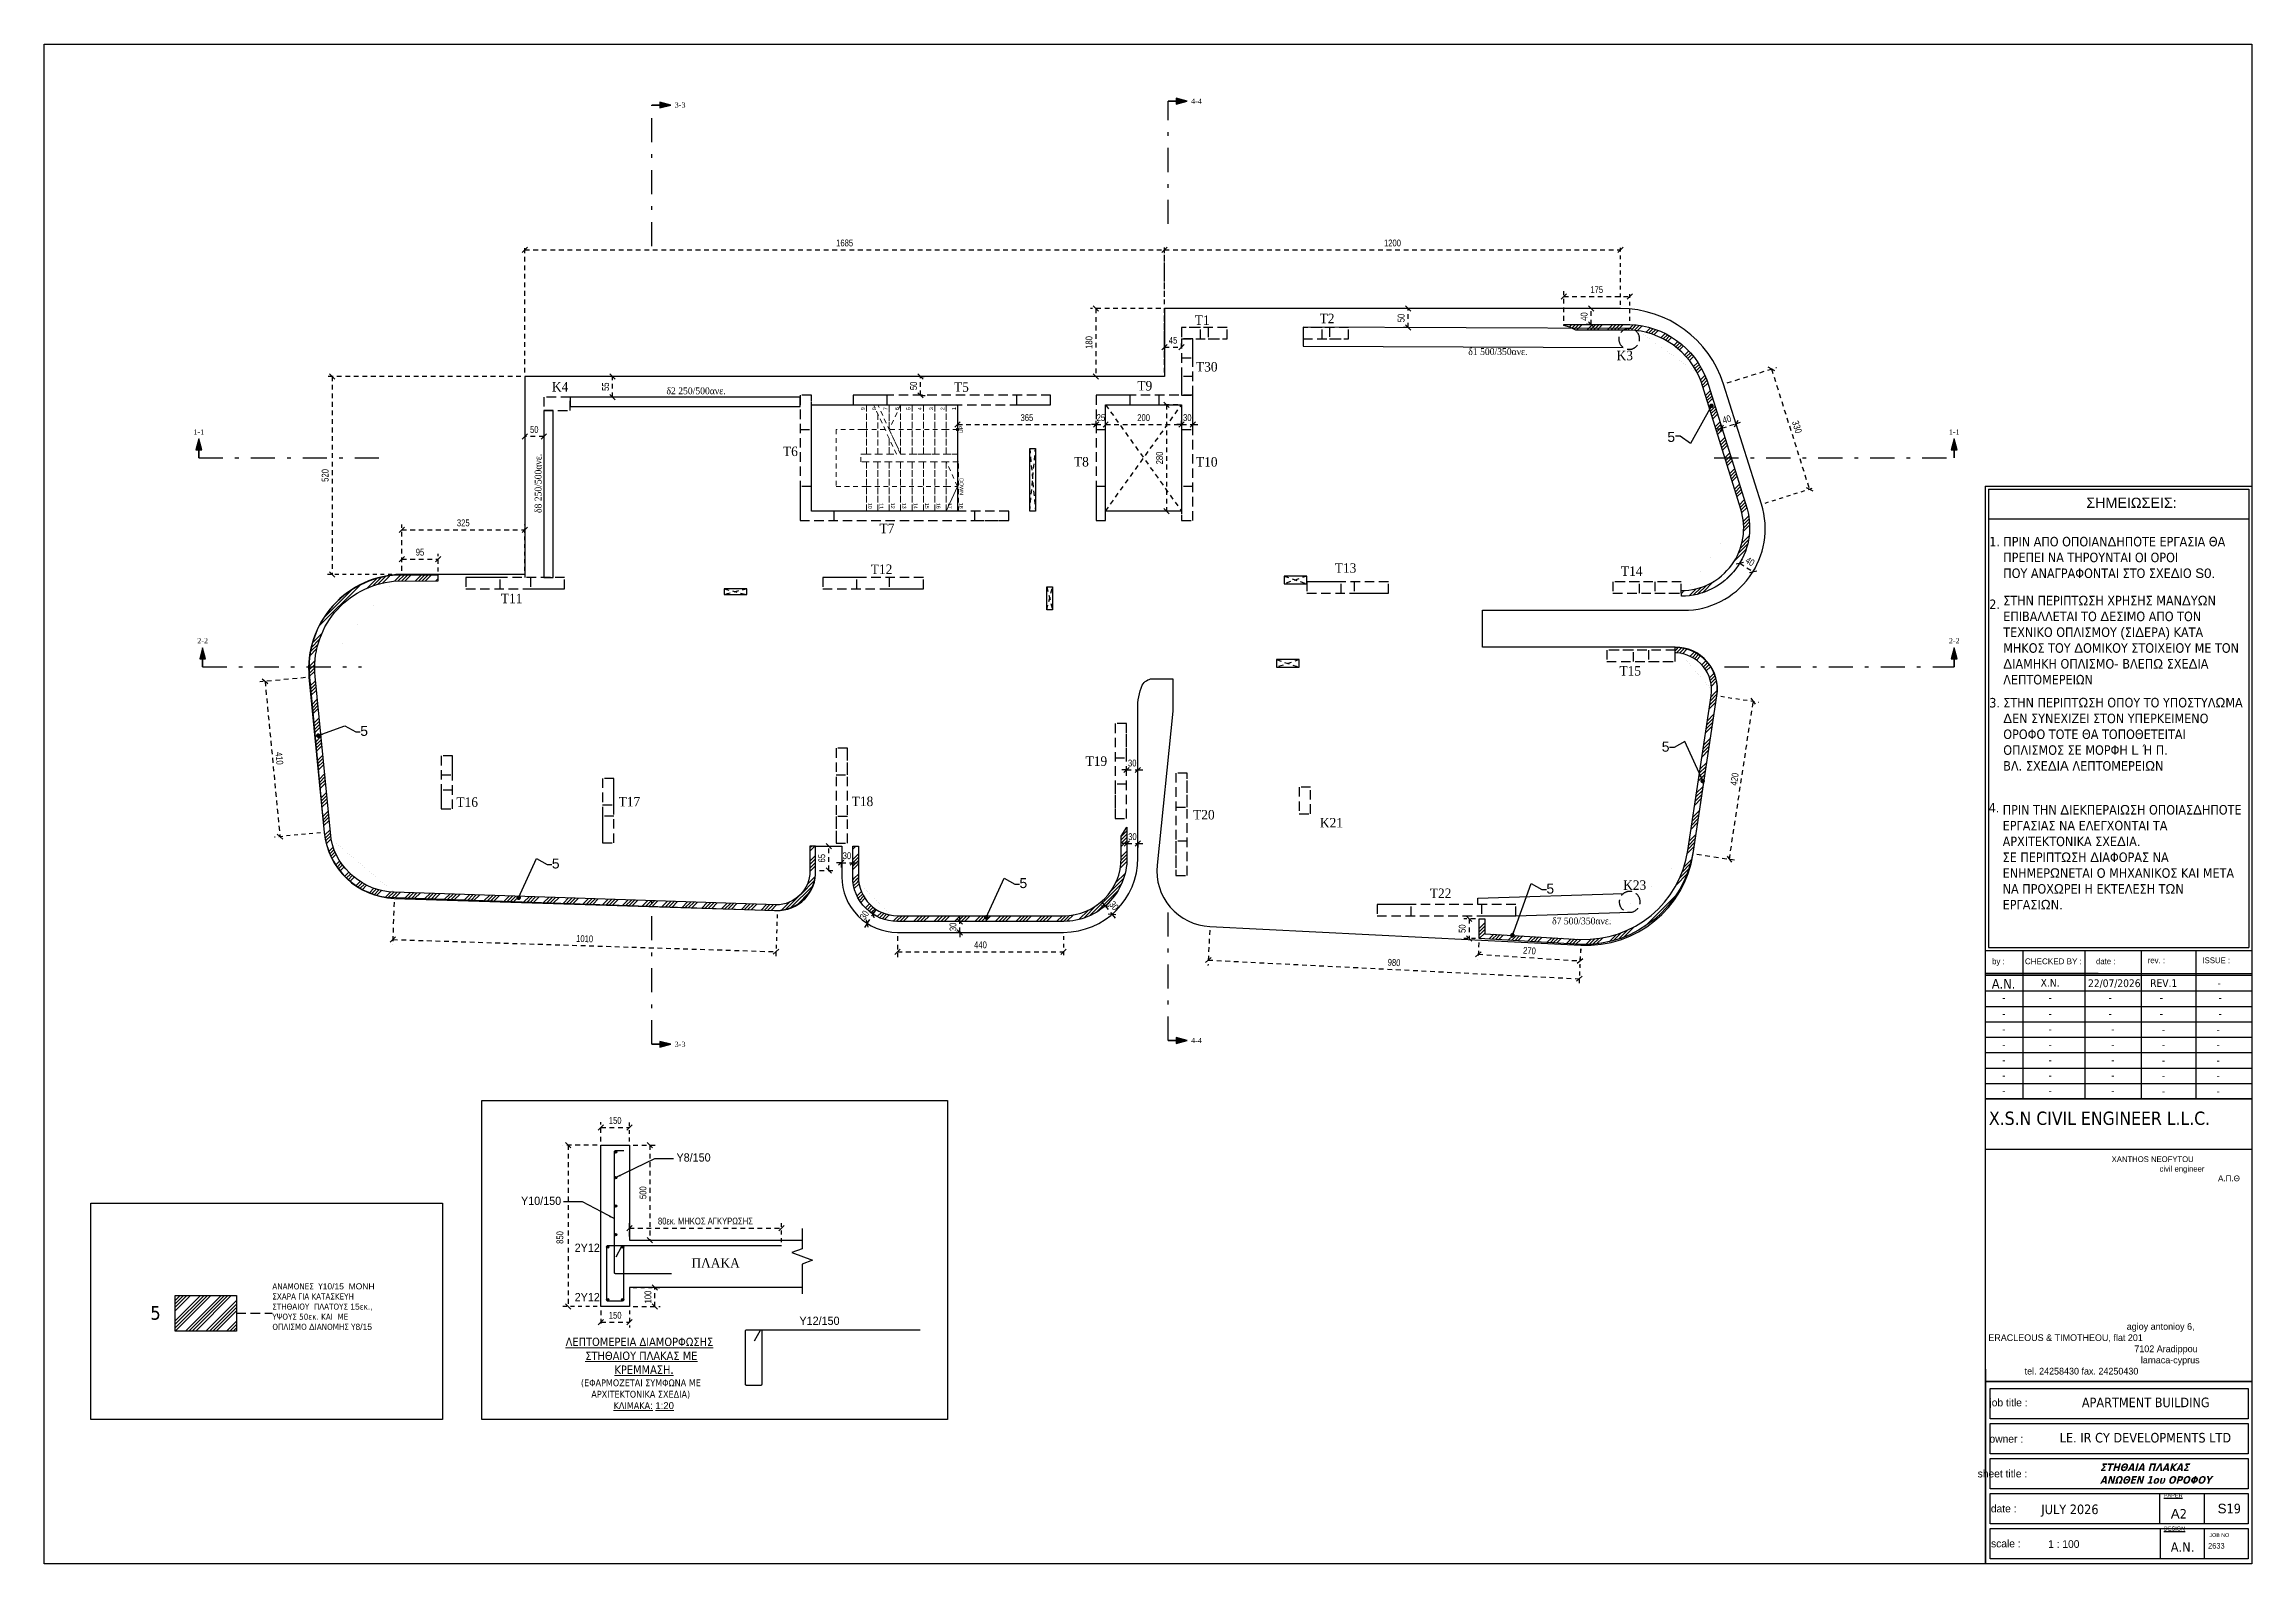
# Model space of a CAD drawing. Header units: millimetres. Extents: x -2171 to 1563, y -1758 to -1505.
# Drawn here: x -751.5 to -693.4, y -1630.3 to -1590.2 of the extents above; entities that cross this region are included whole.
import ezdxf
from ezdxf.enums import TextEntityAlignment as Align

# ---------------------------------------------------------------- set-up
doc = ezdxf.new("R2010")
doc.units = ezdxf.units.MM
doc.header["$PDMODE"] = 32
for name, pattern in [('DASHDOT', [25.4, 12.7, -6.35, 0, -6.35]), ('Dashed Small', [282.222222, 141.111111, -141.111111]), ('DASHED2', [0.375, 0.25, -0.125]), ('HIDDEN', [0.375, 0.25, -0.125]), ('HIDDEN2', [0.1875, 0.125, -0.0625])]:
    doc.linetypes.add(name, pattern=pattern)
doc.layers.get('Defpoints').update_dxf_attribs({"color": 6})
for name, color, linetype in [('-S-A3 PAGE', 3, 'Continuous'), ('-S-AKSONES', 50, 'DASHDOT'), ('-S_TEXT', 3, 'Continuous'), ('AM_5', 7, 'Continuous'), ('ANOIGMATA', 7, 'Continuous'), ('Col_Det_0', 7, 'Continuous'), ('Col_Det_1', 7, 'Continuous'), ('Col_Det_Fill_1', 7, 'Continuous'), ('DIASTASEIS', 7, 'Continuous'), ('Geo_Beam', 7, 'Continuous'), ('Geo_Col', 7, 'Continuous'), ('Geo_Lines', 7, 'Continuous'), ('Geo_Lines_3', 7, 'Continuous'), ('pinakaki', 153, 'Continuous'), ('Rods_Slab_0', 7, 'Continuous'), ('Sect_Line_Symbol', 7, 'Continuous'), ('SECTION', 94, 'Continuous'), ('STAIRS', 9, 'Continuous'), ('STITHAIO', 94, 'Continuous'), ('Text_Beam', 7, 'Continuous'), ('Text_Col_-1', 7, 'Continuous')]:
    doc.layers.add(name, color=color, linetype=linetype)
doc.layers.add('A-ANNO-DIMS', color=1, linetype='Continuous', lineweight=9)
doc.layers.add('TEXT', color=20, linetype='Continuous', lineweight=13)
doc.styles.add('1-100', font='arial.ttf', dxfattribs={"width": 0.8})
doc.styles.add('ag', font='arial.ttf', dxfattribs={"height": 0.25})
doc.styles.add('GENERATED_STYLE_1', font='arial.ttf')
doc.styles.add('S1Arl22_b_934_161', font='arial.ttf', dxfattribs={"width": 0.933629, "height": 0.002175})
doc.styles.add('S1TmsNwRmn1088_b_934_161', font='times.ttf', dxfattribs={"width": 0.933629, "height": 0.10875})
doc.styles.add('S1TmsNwRmn11_b_934_161', font='times.ttf', dxfattribs={"width": 0.933629, "height": 0.001087})
doc.styles.add('S1TmsNwRmn1359_b_934_161', font='times.ttf', dxfattribs={"width": 0.933629, "height": 0.135937})
doc.styles.get("Standard").update_dxf_attribs({"font": 'tahoma.ttf'})
doc.dimstyles.new('CHRISTOFOROS', dxfattribs={"dimscale": 0.2, "dimtxt": 0.25, "dimasz": 0.6, "dimexe": 0, "dimexo": 0, "dimgap": 0, "dimtad": 0, "dimdec": 0, "dimlfac": 100, "dimzin": 0, "dimdsep": 46, "dimtxsty": 'ag', "dimblk": 'ARCHTICK', "dimcen": 0, "dimclrd": 256, "dimclre": 256, "dimclrt": 1, "dimaunit": 1, "dimadec": 0, "dimazin": 0, "dimtfac": 1, "dimtdec": 0, "dimtofl": 0, "dimtmove": 0, "dimatfit": 3, "dimfxl": 1, "dimtolj": 1, "dimtzin": 0, "dimlwd": -1, "dimlwe": -1, "dimarcsym": 0})
doc.dimstyles.new('Copy of 1-100', dxfattribs={"dimtxt": 0.18, "dimasz": 0.14, "dimexe": 0.14, "dimexo": 0.1, "dimgap": 0.09, "dimtad": 1, "dimdec": 0, "dimlfac": 100, "dimrnd": 5, "dimzin": 5, "dimdsep": 46, "dimtxsty": '1-100', "dimblk": 'OBLIQUE', "dimcen": 0.09, "dimclrd": 1, "dimclre": 1, "dimclrt": 2, "dimadec": 0, "dimazin": 0, "dimtfac": 1, "dimtdec": 0, "dimtix": 1, "dimtmove": 2, "dimatfit": 3, "dimfxl": 5, "dimfxlon": 1, "dimtolj": 1, "dimtzin": 5, "dimarcsym": 0})
doc.dimstyles.new('dim 1-20', dxfattribs={"dimtxt": 0.18, "dimasz": 0.14, "dimexe": 0.14, "dimexo": 0.1, "dimgap": 0.09, "dimtad": 1, "dimdec": 0, "dimlfac": 200, "dimzin": 5, "dimdsep": 46, "dimtxsty": '1-100', "dimblk": 'OBLIQUE', "dimcen": 0.09, "dimclrd": 1, "dimclre": 1, "dimclrt": 2, "dimadec": 0, "dimazin": 0, "dimtfac": 1, "dimtdec": 0, "dimtix": 1, "dimtmove": 2, "dimatfit": 3, "dimldrblk": 'OBLIQUE', "dimfxl": 5, "dimfxlon": 1, "dimtolj": 1, "dimtzin": 5, "dimarcsym": 0})

msp = doc.modelspace()

# ---------------------------------------------------------------- texts
at = {"layer": '-S-AKSONES', "color": 3, "linetype": 'Continuous', "char_height": 0.2625, "width": 0.416093, "style": 'ag'}
for insert, attachment_point in [((-708.5704, -1600.7342), 9), ((-743.2004, -1608.2144), 1), ((-708.7176, -1608.6317), 3), ((-738.1548, -1611.7089), 1), ((-725.8384, -1612.2254), 1), ((-711.9602, -1612.3718), 1)]:
    msp.add_mtext('5', dxfattribs=dict(at, insert=insert, attachment_point=attachment_point))
at = {"layer": '-S_TEXT', "attachment_point": 1}
for s, width, insert, char_height in [('\\A1;ΑΝΑΜΟΝΕΣ  Υ{\\fArial|b0|i0|c186|p34;10/15  \\fArial|b0|i0|c161|p34;ΜΟΝΗ} ΣΧΑΡΑ ΓΙΑ ΚΑΤΑΣΚΕΥΗ{\\fArial|b0|i0|c186|p34; }ΣΤΗΘΑΙΟΥ  ΠΛΑΤΟΥΣ {\\fArial|b0|i0|c161|p34;1\\fArial|b0|i0|c186|p34;5}εκ{\\fArial|b0|i0|c186|p34;., }ΥΨΟΥΣ 50εκ{\\fArial|b0|i0|c186|p34;. }ΚΑΙ {\\fArial|b0|i0|c186|p34; }ΜΕ ΟΠΛΙΣΜΟ {\\fArial|b0|i0|c186|p34;Δ}ΙΑΝΟΜΗΣ Υ{\\fArial|b0|i0|c186|p34;8/15}', 2.695595, (-745.5161, -1622.902), 0.16), ('\\A1;5', 4.518418, (-748.7277, -1623.5004), 0.36)]:
    msp.add_mtext_dynamic_manual_height_columns(s, width=width, gutter_width=0.8, heights=[0], dxfattribs=dict(at, insert=insert, char_height=char_height))
at = {"layer": '-S_TEXT', "ltscale": 5, "attachment_point": 1}
for s, insert, char_height, width in [('{\\fTahoma|b1|i1|c161|p34;\\C7;ΣΤΗΘΑΙΑ ΠΛΑΚΑΣ\\PΑΝΩΘΕΝ 1ου ΟΡΟΦΟΥ}', (-697.3793, -1627.6491), 0.2, 4.575107), ('{\\fBankGothic Lt BT|b0|i0|c161|p34;\\C7; 1 : \\fBankGothic Lt BT|b0|i0|c0|p34;10\\fBankGothic Lt BT|b0|i0|c161|p34;0}', (-698.8206, -1629.6709), 0.201875, 3.338181)]:
    msp.add_mtext(s, dxfattribs=dict(at, insert=insert, char_height=char_height, width=width))
at = {"layer": '-S_TEXT', "ltscale": 5, "insert": (-694.281, -1628.7101), "char_height": 0.252344, "attachment_point": 1}
msp.add_mtext_dynamic_manual_height_columns('{\\fArial|b0|i0|c186|p34;S}19', width=10.893157, gutter_width=1, heights=[0], dxfattribs=at)
at = {"layer": 'A-ANNO-DIMS', "color": 7, "linetype": 'Continuous', "insert": (-737.9642, -1624.3338), "char_height": 0.2, "width": 4.491897, "attachment_point": 1}
msp.add_mtext('\\pi0.17287;{\\H1.1x;\\LΛΕΠΤΟΜΕΡΕΙΑ ΔΙΑΜΟΡΦΩΣΗΣ \\P\\pi0.68962;ΣΤΗΘΑΙΟΥ ΠΛΑΚΑΣ ΜΕ \\P\\pi1.458;ΚΡΕΜΜΑΣΗ.\\P\\pi0.57609;\\H0.81818x;\\l(ΕΦΑΡΜΟΖΕΤΑΙ ΣΥΜΦΩΝΑ ΜΕ \\P\\pi0.8485;ΑΡΧΙΤΕΚΤΟΝΙΚΑ ΣΧΕΔΙΑ) \\P\\pi1.4365;\\LΚΛΙΜΑΚΑ\\fArial|b0|i0|c186|p34;: 1:20}', dxfattribs=at)
at = {"layer": 'Col_Det_0', "color": 7, "style": 'S1Arl22_b_934_161', "width": 0.933629}
for s, p in [('Y8/150', (-734.8714, -1619.6945)), ('Y10/150', (-738.9665, -1620.8367)), ('2Y12', (-737.5532, -1622.0734)), ('2Y12', (-737.5532, -1623.3752)), ('Y12/150', (-731.6332, -1623.9985))]:
    msp.add_text(s, height=0.2175, dxfattribs=at).set_placement(p)
at = {"layer": 'Sect_Line_Symbol', "color": 2, "style": 'S1TmsNwRmn1359_b_934_161', "width": 0.933629}
for s, p in [('3-3', (-734.9185, -1591.8537)), ('4-4', (-721.3185, -1591.7537)), ('4-4', (-721.3185, -1616.5037)), ('3-3', (-734.9185, -1616.6037))]:
    msp.add_text(s, height=0.13594, dxfattribs=at).set_placement(p, align=Align.MIDDLE_LEFT)
for s, p in [('1-1', (-747.4528, -1600.4037)), ('1-1', (-701.2185, -1600.4037)), ('2-2', (-747.3528, -1605.9037)), ('2-2', (-701.2185, -1605.9037))]:
    msp.add_text(s, height=0.13594, dxfattribs=at).set_placement(p, align=Align.TOP_CENTER)
at = {"layer": 'STAIRS', "color": 8, "lineweight": 15, "char_height": 0.1, "attachment_point": 4, "style": 'GENERATED_STYLE_1'}
for s, insert, rotation in [('\\A1;9', (-729.9633, -1599.8949), 90), ('\\A1;8', (-729.6633, -1599.8949), 90), ('\\A1;7', (-729.3642, -1599.8949), 90), ('\\A1;6', (-729.0633, -1599.8949), 90), ('\\A1;5', (-728.7633, -1599.8949), 90), ('\\A1;4', (-728.4642, -1599.8949), 90), ('\\A1;3', (-728.1633, -1599.8949), 90), ('\\A1;2', (-727.8642, -1599.8949), 90), ('\\A1;1', (-727.5642, -1599.8949), 90), ('\\A1;UP', (-727.3733, -1600.4989), 90), ('\\A1;DOWN', (-727.3636, -1601.6866), 270), ('\\A1;10', (-729.7736, -1602.3361), 270), ('\\A1;11', (-729.4727, -1602.3463), 270), ('\\A1;12', (-729.1727, -1602.3361), 270), ('\\A1;13', (-728.8736, -1602.3361), 270), ('\\A1;14', (-728.5727, -1602.3361), 270), ('\\A1;15', (-728.2736, -1602.3361), 270), ('\\A1;16', (-727.9736, -1602.3361), 270), ('\\A1;17', (-727.6727, -1602.3361), 270), ('\\A1;18', (-727.3736, -1602.3361), 270)]:
    msp.add_mtext(s, dxfattribs=dict(at, insert=insert, rotation=rotation))
at = {"layer": 'Text_Beam', "color": 3, "style": 'S1TmsNwRmn1088_b_934_161', "width": 0.933629}
for s, rotation, p in [(' δ1 500/350ανε.', 360, (-714.0798, -1598.4407)), (' δ8 250/500ανε.', 90, (-738.4257, -1602.6675))]:
    msp.add_text(s, height=0.18, rotation=rotation, dxfattribs=at).set_placement(p)
for s, p in [(' δ2 250/500ανε.', (-735.1995, -1599.4747)), (' δ7 500/350ανε.', (-711.8732, -1613.4436))]:
    msp.add_text(s, height=0.18, dxfattribs=at).set_placement(p)
at = {"layer": 'Text_Col_-1', "color": 200, "style": 'S1TmsNwRmn11_b_934_161', "width": 0.933629}
for s, p in [('T1', (-721.221, -1597.6477)), ('T2', (-717.9333, -1597.6029)), ('K3', (-710.1107, -1598.5794)), ('T30', (-721.1887, -1598.8755)), ('K4', (-738.1518, -1599.403)), ('T5', (-727.5633, -1599.4111)), ('T9', (-722.7324, -1599.376)), ('T6', (-732.0661, -1601.1045)), ('T8', (-724.4027, -1601.3786)), ('T10', (-721.1883, -1601.3821)), ('T7', (-729.5254, -1603.1369)), ('T12', (-729.7544, -1604.2122)), ('T13', (-717.5332, -1604.1778)), ('T14', (-709.9967, -1604.2603)), ('T11', (-739.4975, -1604.9811)), ('T15', (-710.0352, -1606.8888)), ('T19', (-724.0969, -1609.267)), ('T16', (-740.6678, -1610.3475)), ('T17', (-736.3946, -1610.3349)), ('T18', (-730.2571, -1610.3272)), ('T20', (-721.2648, -1610.6795)), ('K21', (-717.9245, -1610.8902)), ('K23', (-709.9375, -1612.5343)), ('T22', (-715.0303, -1612.7496)), ('ΠΛΑΚΑ', (-734.4789, -1622.4904))]:
    msp.add_text(s, height=0.25, dxfattribs=at).set_placement(p)

# ---------------------------------------------------------------- blocks, each defined once
blk = doc.blocks.new('PINAKAKI')
at = {"layer": '-S-A3 PAGE', "ltscale": 5}
blk.add_line((121995.588, -208359.262), (121988.733, -208359.262), dxfattribs=at)
at = {"color": 0}
for p, q in [((121988.65, -208358.392), (121988.65, -208373.351)), ((121988.65, -208358.392), (121995.67, -208358.392)), ((121988.733, -208358.475), (121988.733, -208370.548)), ((121988.733, -208358.475), (121995.588, -208358.475)), ((121995.588, -208358.475), (121995.588, -208370.548)), ((121995.67, -208358.392), (121995.669, -208370.631)), ((121988.649, -208370.631), (121995.669, -208370.631)), ((121988.732, -208370.548), (121995.587, -208370.548)), ((121989.64, -208370.631), (121989.64, -208374.541)), ((121991.28, -208374.541), (121991.28, -208370.631)), ((121992.766, -208374.541), (121992.766, -208370.631)), ((121994.208, -208374.541), (121994.208, -208370.631)), ((121991.624, -208371.24), (121988.651, -208371.24)), ((121988.651, -208371.24), (121995.67, -208371.24)), ((121995.67, -208371.291), (121988.651, -208371.291)), ((121995.67, -208371.24), (121995.67, -208371.291)), ((121995.67, -208375.87), (121988.651, -208375.87)), ((121988.651, -208381.659), (121988.651, -208386.792)), ((121988.774, -208382.974), (121988.774, -208382.175)), ((121988.774, -208383.895), (121988.774, -208383.096)), ((121988.774, -208384.816), (121988.774, -208384.018)), ((121988.774, -208385.738), (121988.774, -208384.939)), ((121988.774, -208386.659), (121988.774, -208385.861))]:
    blk.add_line(p, q, dxfattribs=at)
at = {"color": 3}
blk.add_line((121995.67, -208372.455), (121995.67, -208374.541), dxfattribs=at)
at = {"color": 0}
for points in [[(121988.651, -208370.631), (121995.67, -208370.631), (121995.67, -208374.541), (121988.651, -208374.541)], [(121988.651, -208370.631), (121995.67, -208370.631), (121995.67, -208374.541), (121988.651, -208374.541)], [(121988.651, -208374.541), (121995.67, -208374.541), (121995.67, -208381.988), (121988.651, -208381.988)], [(121988.651, -208381.988), (121995.67, -208381.988), (121995.67, -208386.792), (121988.651, -208386.792)]]:
    blk.add_lwpolyline(points, close=True, dxfattribs=at)
for points in [[(121988.651, -208371.697), (121995.67, -208371.697)], [(121988.651, -208372.103), (121995.67, -208372.103)], [(121988.651, -208372.51), (121995.67, -208372.51)], [(121988.651, -208372.916), (121995.67, -208372.916)], [(121988.651, -208373.322), (121995.67, -208373.322)], [(121988.651, -208373.728), (121995.67, -208373.728)], [(121988.651, -208374.135), (121995.67, -208374.135)], [(121988.774, -208382.175), (121995.574, -208382.175), (121995.574, -208382.974), (121988.774, -208382.974)], [(121988.774, -208383.096), (121995.574, -208383.096), (121995.574, -208383.895), (121988.774, -208383.895)], [(121988.774, -208384.018), (121995.574, -208384.018), (121995.574, -208384.816), (121988.774, -208384.816)], [(121988.774, -208384.939), (121995.574, -208384.939), (121995.574, -208385.738), (121988.774, -208385.738)], [(121993.239, -208384.939), (121993.239, -208385.738)], [(121994.417, -208384.939), (121994.417, -208385.738)], [(121988.774, -208385.861), (121995.574, -208385.861), (121995.574, -208386.659), (121988.774, -208386.659)], [(121993.259, -208385.861), (121993.259, -208386.659)], [(121994.417, -208385.861), (121994.417, -208386.659)]]:
    blk.add_lwpolyline(points, dxfattribs=at)
blk.add_lwpolyline([(121988.651, -208374.541), (121995.67, -208374.541)])
at = {"layer": '-S_TEXT', "color": 3}
for s, p in [('1.', (121988.755, -208359.983)), ('2.', (121988.755, -208361.633)), ('3.', (121988.755, -208364.226)), ('4.', (121988.739, -208366.994))]:
    blk.add_text(s, height=0.25, dxfattribs=at).set_placement(p)
at = {"layer": '-S_TEXT', "color": 3, "char_height": 0.25, "attachment_point": 1}
for s, insert in [('ΠΡΙΝ ΑΠΟ ΟΠΟΙΑΝ{\\fArial|b0|i0|c186|p34;Δ}ΗΠΟΤΕ ΕΡΓΑΣΙΑ ΘΑ ΠΡΕΠΕΙ ΝΑ ΤΗΡΟΥΝΤΑΙ ΟΙ ΟΡΟΙ\\PΠΟΥ ΑΝΑΓΡΑΦΟΝΤΑΙ ΣΤΟ ΣΧΕ{\\fArial|b0|i0|c186|p34;Δ}ΙΟ {\\fArial|b0|i0|c186|p34;S0.}', (121989.123, -208359.731)), ('ΣΤΗΝ ΠΕΡΙΠΤ{\\fArial|b0|i0|c186|p34;Ω}ΣΗ ΧΡΗΣΗΣ ΜΑΝ{\\fArial|b0|i0|c186|p34;Δ}Υ{\\fArial|b0|i0|c186|p34;Ω}Ν ΕΠΙΒΑΛΛΕΤΑΙ ΤΟ {\\fArial|b0|i0|c186|p34;Δ}ΕΣΙΜΟ ΑΠΟ ΤΟΝ ΤΕΧΝΙΚΟ ΟΠΛΙΣΜΟΥ {\\fArial|b0|i0|c186|p34;(}ΣΙ{\\fArial|b0|i0|c186|p34;Δ}ΕΡΑ{\\fArial|b0|i0|c186|p34;) }ΚΑΤΑ ΜΗΚΟΣ ΤΟΥ {\\fArial|b0|i0|c186|p34;Δ}ΟΜΙΚΟΥ ΣΤΟΙΧΕΙΟΥ ΜΕ ΤΟΝ {\\fArial|b0|i0|c186|p34;Δ}ΙΑΜΗΚΗ ΟΠΛΙΣΜΟ{\\fArial|b0|i0|c186|p34;- }ΒΛΕΠ{\\fArial|b0|i0|c186|p34;Ω }ΣΧΕ{\\fArial|b0|i0|c186|p34;Δ}ΙΑ ΛΕΠΤΟΜΕΡΕΙΩΝ', (121989.123, -208361.284)), ('ΣΤΗΝ ΠΕΡΙΠΤ{\\fArial|b0|i0|c186|p34;Ω}ΣΗ ΟΠΟΥ ΤΟ ΥΠΟΣΤΥΛ{\\fArial|b0|i0|c186|p34;Ω}ΜΑ {\\fArial|b0|i0|c186|p34;Δ}ΕΝ ΣΥΝΕΧΙΖΕΙ ΣΤΟΝ ΥΠΕΡΚΕΙΜΕΝΟ ΟΡΟΦΟ ΤΟΤΕ ΘΑ ΤΟΠΟΘΕΤΕΙΤΑΙ ΟΠΛΙΣΜΟΣ ΣΕ ΜΟΡΦΗ {\\fArial|b0|i0|c186|p34;L }Ή Π{\\fArial|b0|i0|c186|p34;.  \\P}ΒΛ{\\fArial|b0|i0|c186|p34;. }ΣΧΕ{\\fArial|b0|i0|c186|p34;Δ}Ι{\\fArial|b0|i0|c186|p34;A }ΛΕΠΤΟΜΕΡΕΙ{\\fArial|b0|i0|c186|p34;Ω}Ν', (121989.123, -208363.973)), ('ΠΡΙΝ ΤΗΝ {\\fArial|b0|i0|c186|p34;Δ}ΙΕΚΠΕΡΑΙ{\\fArial|b0|i0|c186|p34;Ω}ΣΗ ΟΠΟΙΑΣ{\\fArial|b0|i0|c186|p34;Δ}ΗΠΟΤΕ ΕΡΓΑΣΙΑΣ ΝΑ ΕΛΕΓΧΟΝΤΑΙ ΤΑ ΑΡΧΙΤΕΚΤΟΝΙΚΑ ΣΧΕ{\\fArial|b0|i0|c186|p34;Δ}ΙΑ{\\fArial|b0|i0|c186|p34;.\\P}ΣΕ ΠΕΡΙΠΤ{\\fArial|b0|i0|c186|p34;Ω}ΣΗ {\\fArial|b0|i0|c186|p34;Δ}ΙΑΦΟΡΑΣ ΝΑ ΕΝΗΜΕΡ{\\fArial|b0|i0|c186|p34;Ω}ΝΕΤΑΙ Ο ΜΗΧΑΝΙΚΟΣ ΚΑΙ ΜΕΤΑ ΝΑ ΠΡΟΧ{\\fArial|b0|i0|c186|p34;Ω}ΡΕΙ Η ΕΚΤΕΛΕΣΗ Τ{\\fArial|b0|i0|c186|p34;Ω}Ν ΕΡΓΑΣΙ{\\fArial|b0|i0|c186|p34;Ω}Ν{\\fArial|b0|i0|c186|p34;.}', (121989.107, -208366.797))]:
    blk.add_mtext_dynamic_manual_height_columns(s, width=6.38621, gutter_width=1, heights=[0], dxfattribs=dict(at, insert=insert))
at = {"layer": 'ANOIGMATA', "attachment_point": 1}
for s, insert, char_height, width in [('\\pi4.5494;{\\fBankGothic Lt BT|b0|i0|c0|p34;\\H1.5x;\\C7;XANTHOS NEOFYTOU\\P\\pi5.8103;civil engineer\\P\\pi7.351;\\fArial|b0|i0|c161|p34;Α.Π.Θ}', (121987.429, -208376.054), 0.10094, 7.9171), ('\\pi4.88765;{\\fBankGothic Lt BT|b0|i0|c161|p34;\\H1.1667x;\\C0;agioy antonioy 6,\\P\\pi1.24243;ERACLEOUS & TIMOTHEOU, flat 201\\P\\pi5.08735;7102 Aradippou\\P\\pi5.25915;larnaca-cyprus\\P\\pi2.19835;tel. 24258430 fax. 24250430}', (121987.487, -208380.449), 0.15141, 8.05841), ('\\pi1.00598;{\\fBankGothic Lt BT|b0|i0|c0|p34;\\H1.5x;\\C7; \\H1.3333x; job title :}', (121987.622, -208382.441), 0.10094, 3.33818), ('\\A1;{\\H0.99983x;\\C7;APARTMENT BUILDING  \\H0.75013x;  }', (121991.193, -208382.412), 0.25234, 5.34758), ('\\pi1.54818;{\\fBankGothic Lt BT|b0|i0|c0|p34;\\H1.5x;\\C7; \\H1.3333x; owner :}', (121987.081, -208383.397), 0.10094, 3.33818), ('\\A1;{\\C7;LE. IR CY DEVELOPMENTS LTD  }', (121990.609, -208383.342), 0.2523, 5.34758), ('{\\fBankGothic Lt BT|b0|i0|c0|p34;\\C7;     sheet title :}', (121988.074, -208384.313), 0.20187, 3.33818), ('\\pi1.98789;{\\fBankGothic Lt BT|b0|i0|c0|p34;\\C7; date :}', (121986.733, -208385.234), 0.20187, 3.33818), ('{\\fTahoma|b0|i0|c0|p34;\\C7;JULY 2026}', (121990.127, -208385.229), 0.25234, 4.57511), ('\\pi1.70638;{\\fBankGothic Lt BT|b0|i0|c161|p34;\\H0.5x;\\L\\C7;PAPER\\H2x;\\l }', (121991.643, -208384.933), 0.2125, 3.51387), ('\\pi1.70638;{\\fBankGothic Lt BT|b0|i0|c0|p34;\\H0.5x;\\L\\C7;DESIGN\\H2x;\\l }', (121991.643, -208385.808), 0.2125, 3.51387), ('\\pi0.81053;{\\fBankGothic Lt BT|b0|i0|c0|p34;\\C7;JOB NO}', (121993.744, -208385.984), 0.10094, 3.33818), ('\\pi1.77876;{\\fBankGothic Lt BT|b0|i0|c0|p34;\\C7; scale :}', (121986.947, -208386.155), 0.20187, 3.33818), ('\\pi1.1781;{\\fBankGothic Lt BT|b0|i0|c161|p34;\\C7;2\\fBankGothic Lt BT|b0|i0|c0|p34;633}', (121993.339, -208386.244), 0.14671, 4.85205)]:
    blk.add_mtext(s, dxfattribs=dict(at, insert=insert, char_height=char_height, width=width))
at = {"layer": 'ANOIGMATA', "char_height": 0.25234, "attachment_point": 1}
for s, insert in [('{\\fArial|b0|i0|c186|p34;A}2', (121993.535, -208385.347)), ('A{\\fArial|b0|i0|c186|p34;.}N{\\fArial|b0|i0|c186|p34;.}', (121993.535, -208386.222))]:
    blk.add_mtext_dynamic_manual_height_columns(s, width=10.89316, gutter_width=1, heights=[0], dxfattribs=dict(at, insert=insert))
at = {"layer": 'pinakaki', "ltscale": 0.005, "insert": (121991.31, -208358.698), "char_height": 0.26955, "width": 6.67467, "attachment_point": 1}
blk.add_mtext('{\\fArial|b0|i0|c161|p34;ΣΗΜΕΙΩΣΕΙΣ:}', dxfattribs=at)
at = {"layer": 'TEXT', "color": 0, "attachment_point": 1}
for s, insert, char_height, width in [('\\pi0.20581;{\\fBankGothic Lt BT|b0|i0|c161|p34;\\C7;by :}', (121988.625, -208370.839), 0.15234, 0.91751), ('\\pi0.49205;{\\fArial|b0|i0|c186|p34;\\C7;CHECKED BY\\fBankGothic Lt BT|b0|i0|c161|p34; :}', (121989.201, -208370.839), 0.15234, 2.53906), ('\\pi0.83455;{\\fBankGothic Lt BT|b0|i0|c0|p34;\\C7;date :}', (121990.732, -208370.839), 0.15234, 2.53906), ('{\\fBankGothic Lt BT|b0|i0|c161|p34;\\C7;rev\\fBankGothic Lt BT|b0|i0|c0|p34;.\\fBankGothic Lt BT|b0|i0|c161|p34; :}', (121992.929, -208370.812), 0.152344, 2.53906), ('{\\fBankGothic Lt BT|b0|i0|c0|p34;\\C7;ISSUE\\fBankGothic Lt BT|b0|i0|c161|p34; :}', (121994.371, -208370.812), 0.15234, 2.53906), ('\\pi0.19627;{\\C7;A\\fTahoma|b0|i0|c161|p34;.\\fTahoma|b0|i0|c0|p34;N\\fTahoma|b0|i0|c161|p34;.}', (121988.625, -208371.379), 0.25391, 1.01563), ('\\pi1.02419;{\\H0.8x;\\C7;X.N.}', (121989.084, -208371.379), 0.25391, 2.53906), ('{\\fTahoma|b0|i0|c0|p34;\\C7;22\\fTahoma|b0|i0|c161|p34;/\\fTahoma|b0|i0|c0|p34;07\\fTahoma|b0|i0|c161|p34;/202\\fTahoma|b0|i0|c0|p34;6}', (121991.357, -208371.391), 0.203125, 1.35307), ('\\pi0.28843;{\\H0.8x;\\C7;REV.1}', (121992.706, -208371.388), 0.25391, 1.26753), ('\\pi0.54551;{\\H0.8x;\\C7; \\fTahoma|b0|i0|c161|p34;-}', (121994.148, -208371.388), 0.25391, 1.26753), ('\\pi0.46934;{\\H0.8x;\\C7;-}', (121988.625, -208371.768), 0.25391, 1.01563), ('\\pi1.23106;{\\H0.8x;\\C7;-}', (121989.084, -208371.768), 0.25391, 2.53906), ('\\pi1.09396;{\\H0.8x;\\C7;   -}', (121990.571, -208371.768), 0.25391, 2.53906), ('\\pi1.23106;{\\H0.8x;\\C7;-}', (121992.012, -208371.768), 0.25391, 2.53906), ('\\pi1.23106;{\\H0.8x;\\C7;-}', (121993.558, -208371.768), 0.25391, 2.53906), ('\\pi0.46934;{\\H0.8x;\\C7;-}', (121988.625, -208372.192), 0.25391, 1.01563), ('\\pi1.23106;{\\H0.8x;\\C7;-}', (121989.084, -208372.192), 0.25391, 2.53906), ('\\pi1.09396;{\\H0.8x;\\C7;   -}', (121990.571, -208372.192), 0.25391, 2.53906), ('\\pi1.23106;{\\H0.8x;\\C7;-}', (121992.012, -208372.192), 0.25391, 2.53906), ('\\pi1.23106;{\\H0.8x;\\C7;-}', (121993.558, -208372.192), 0.25391, 2.53906), ('\\pi0.46934;{\\H0.8x;\\C7;-}', (121988.625, -208372.598), 0.25391, 1.01563), ('\\pi0.46934;{\\H0.8x;\\C7;-}', (121988.625, -208373.004), 0.25391, 1.01563), ('\\pi1.23106;{\\H0.8x;\\C7;-}', (121989.084, -208372.598), 0.25391, 2.53906), ('\\pi1.23106;{\\H0.8x;\\C7;-}', (121989.084, -208373.004), 0.25391, 2.53906), ('\\pi1.23106;{\\H0.8x;\\C7;-}', (121990.732, -208372.598), 0.25391, 2.53906), ('\\pi1.23106;{\\H0.8x;\\C7;-}', (121990.732, -208373.004), 0.25391, 2.53906), ('\\pi0.5953;{\\fTahoma|b0|i0|c161|p34;\\H0.8x;\\C7;-}', (121992.706, -208372.607), 0.25391, 1.26753), ('\\pi0.5953;{\\fTahoma|b0|i0|c161|p34;\\H0.8x;\\C7;-}', (121992.706, -208373.013), 0.25391, 1.26753), ('\\pi0.5953;{\\fTahoma|b0|i0|c161|p34;\\H0.8x;\\C7;-}', (121994.148, -208372.607), 0.25391, 1.26753), ('\\pi0.5953;{\\fTahoma|b0|i0|c161|p34;\\H0.8x;\\C7;-}', (121994.148, -208373.013), 0.25391, 1.26753), ('\\pi0.46934;{\\H0.8x;\\C7;-}', (121988.625, -208373.41), 0.25391, 1.01563), ('\\pi1.23106;{\\H0.8x;\\C7;-}', (121989.084, -208373.41), 0.25391, 2.53906), ('\\pi1.23106;{\\H0.8x;\\C7;-}', (121990.732, -208373.41), 0.25391, 2.53906), ('\\pi0.5953;{\\fTahoma|b0|i0|c161|p34;\\H0.8x;\\C7;-}', (121992.706, -208373.419), 0.25391, 1.26753), ('\\pi0.5953;{\\fTahoma|b0|i0|c161|p34;\\H0.8x;\\C7;-}', (121994.148, -208373.419), 0.25391, 1.26753), ('\\pi0.46934;{\\H0.8x;\\C7;-}', (121988.625, -208373.817), 0.25391, 1.01563), ('\\pi0.46934;{\\H0.8x;\\C7;-}', (121988.625, -208374.223), 0.25391, 1.01563), ('\\pi1.23106;{\\H0.8x;\\C7;-}', (121989.084, -208373.817), 0.25391, 2.53906), ('\\pi1.23106;{\\H0.8x;\\C7;-}', (121989.084, -208374.223), 0.25391, 2.53906), ('\\pi1.23106;{\\H0.8x;\\C7;-}', (121990.732, -208373.817), 0.25391, 2.53906), ('\\pi1.23106;{\\H0.8x;\\C7;-}', (121990.732, -208374.223), 0.25391, 2.53906), ('\\pi0.5953;{\\fTahoma|b0|i0|c161|p34;\\H0.8x;\\C7;-}', (121992.706, -208373.826), 0.25391, 1.26753), ('\\pi0.5953;{\\fTahoma|b0|i0|c161|p34;\\H0.8x;\\C7;-}', (121992.706, -208374.232), 0.25391, 1.26753), ('\\pi0.5953;{\\fTahoma|b0|i0|c161|p34;\\H0.8x;\\C7;-}', (121994.148, -208373.826), 0.25391, 1.26753), ('\\pi0.5953;{\\fTahoma|b0|i0|c161|p34;\\H0.8x;\\C7;-}', (121994.148, -208374.232), 0.25391, 1.26753), ('X.S.N CIVIL ENGINEER L.L.C.\\P', (121988.746, -208374.875), 0.35, 6.92207)]:
    blk.add_mtext(s, dxfattribs=dict(at, insert=insert, char_height=char_height, width=width))
at = {"layer": 'TEXT', "insert": (121992.706, -208371.388), "char_height": 0.25391, "width": 1.26753, "attachment_point": 1}
blk.add_mtext('{\\fTahoma|b0|i0|c0|p34;\\H0.8x;\\C7; }', dxfattribs=at)
blk = doc.blocks.new('_Oblique')
at = {"color": 0, "linetype": 'ByBlock', "lineweight": -2}
blk.add_line((-0.5, -0.5), (0.5, 0.5), dxfattribs=at)
blk = doc.blocks.new('*D1167')
at = {"layer": 'A-ANNO-DIMS', "color": 1, "linetype": 'HIDDEN', "lineweight": -2, "ltscale": 0.5, "transparency": 16777216}
blk.add_line((-721.668, -1599.754), (-722.108, -1599.754), dxfattribs=at)
at = {"layer": 'A-ANNO-DIMS', "color": 1, "linetype": 'DASHED2', "lineweight": -2, "ltscale": 0.5, "transparency": 16777216}
blk.add_line((-721.968, -1599.754), (-721.968, -1602.554), dxfattribs=at)
at = {"layer": 'A-ANNO-DIMS', "color": 1, "linetype": 'HIDDEN2', "lineweight": -2, "ltscale": 0.5, "transparency": 16777216}
blk.add_line((-721.669, -1602.554), (-722.108, -1602.554), dxfattribs=at)
at = {"layer": 'Defpoints', "color": 0, "ltscale": 0.5, "transparency": 16777216}
for p in [(-721.568, -1599.754), (-721.968, -1602.554), (-721.569, -1602.554)]:
    blk.add_point(p, dxfattribs=at)
at = {"layer": 'A-ANNO-DIMS', "color": 1, "lineweight": -2, "ltscale": 0.5, "transparency": 16777216, "xscale": 0.14, "yscale": 0.14, "zscale": 0.14}
for p, rotation in [((-721.968, -1599.754), 90), ((-721.968, -1602.554), 270)]:
    blk.add_blockref('_Oblique', p, dxfattribs=dict(at, rotation=rotation))
at = {"layer": 'A-ANNO-DIMS', "color": 2, "ltscale": 0.5, "transparency": 16777216, "insert": (-722.15, -1601.154), "char_height": 0.18, "attachment_point": 5, "rotation": 90, "style": '1-100'}
blk.add_mtext('\\A1;280', dxfattribs=at)
blk = doc.blocks.new('*D1168')
at = {"layer": 'A-ANNO-DIMS', "color": 1, "linetype": 'HIDDEN2', "lineweight": -2, "ltscale": 0.5, "transparency": 16777216}
blk.add_line((-723.818, -1600.304), (-723.818, -1600.134), dxfattribs=at)
at = {"layer": 'A-ANNO-DIMS', "color": 1, "linetype": 'HIDDEN', "lineweight": -2, "ltscale": 0.5, "transparency": 16777216}
blk.add_line((-727.468, -1600.244), (-727.468, -1600.414), dxfattribs=at)
at = {"layer": 'A-ANNO-DIMS', "color": 1, "linetype": 'DASHED2', "lineweight": -2, "ltscale": 0.5, "transparency": 16777216}
blk.add_line((-727.468, -1600.274), (-723.818, -1600.274), dxfattribs=at)
at = {"layer": 'Defpoints', "color": 0, "ltscale": 0.5, "transparency": 16777216}
for p in [(-727.468, -1600.144), (-723.818, -1600.274), (-723.818, -1600.404)]:
    blk.add_point(p, dxfattribs=at)
at = {"layer": 'A-ANNO-DIMS', "color": 1, "lineweight": -2, "ltscale": 0.5, "transparency": 16777216, "xscale": 0.14, "yscale": 0.14, "zscale": 0.14, "rotation": 180}
blk.add_blockref('_Oblique', (-727.468, -1600.274), dxfattribs=at)
at = {"layer": 'A-ANNO-DIMS', "color": 1, "lineweight": -2, "ltscale": 0.5, "transparency": 16777216, "xscale": 0.14, "yscale": 0.14, "zscale": 0.14}
blk.add_blockref('_Oblique', (-723.818, -1600.274), dxfattribs=at)
at = {"layer": 'A-ANNO-DIMS', "color": 2, "ltscale": 0.5, "transparency": 16777216, "insert": (-725.643, -1600.092), "char_height": 0.18, "attachment_point": 5, "style": '1-100'}
blk.add_mtext('\\A1;365', dxfattribs=at)
blk = doc.blocks.new('*D1169')
at = {"layer": 'A-ANNO-DIMS', "color": 1, "linetype": 'HIDDEN', "lineweight": -2, "ltscale": 0.5, "transparency": 16777216}
blk.add_line((-723.818, -1600.304), (-723.818, -1600.134), dxfattribs=at)
at = {"layer": 'A-ANNO-DIMS', "color": 1, "linetype": 'HIDDEN2', "lineweight": -2, "ltscale": 0.5, "transparency": 16777216}
blk.add_line((-723.568, -1600.304), (-723.568, -1600.134), dxfattribs=at)
at = {"layer": 'A-ANNO-DIMS', "color": 1, "linetype": 'DASHED2', "lineweight": -2, "ltscale": 0.5, "transparency": 16777216}
for p, q in [((-723.818, -1600.274), (-723.958, -1600.274)), ((-723.818, -1600.274), (-723.568, -1600.274)), ((-723.568, -1600.274), (-723.428, -1600.274))]:
    blk.add_line(p, q, dxfattribs=at)
at = {"layer": 'Defpoints', "color": 0, "ltscale": 0.5, "transparency": 16777216}
for p in [(-723.818, -1600.404), (-723.568, -1600.274), (-723.568, -1600.404)]:
    blk.add_point(p, dxfattribs=at)
at = {"layer": 'A-ANNO-DIMS', "color": 1, "lineweight": -2, "ltscale": 0.5, "transparency": 16777216, "xscale": 0.14, "yscale": 0.14, "zscale": 0.14}
blk.add_blockref('_Oblique', (-723.818, -1600.274), dxfattribs=at)
at = {"layer": 'A-ANNO-DIMS', "color": 1, "lineweight": -2, "ltscale": 0.5, "transparency": 16777216, "xscale": 0.14, "yscale": 0.14, "zscale": 0.14, "rotation": 180}
blk.add_blockref('_Oblique', (-723.568, -1600.274), dxfattribs=at)
at = {"layer": 'A-ANNO-DIMS', "color": 2, "ltscale": 0.5, "transparency": 16777216, "insert": (-723.693, -1600.092), "char_height": 0.18, "attachment_point": 5, "style": '1-100'}
blk.add_mtext('\\A1;25', dxfattribs=at)
blk = doc.blocks.new('*D1170')
at = {"layer": 'A-ANNO-DIMS', "color": 1, "linetype": 'HIDDEN', "lineweight": -2, "ltscale": 0.5, "transparency": 16777216}
blk.add_line((-723.568, -1600.304), (-723.568, -1600.134), dxfattribs=at)
at = {"layer": 'A-ANNO-DIMS', "color": 1, "linetype": 'HIDDEN2', "lineweight": -2, "ltscale": 0.5, "transparency": 16777216}
blk.add_line((-721.568, -1600.304), (-721.568, -1600.134), dxfattribs=at)
at = {"layer": 'A-ANNO-DIMS', "color": 1, "linetype": 'DASHED2', "lineweight": -2, "ltscale": 0.5, "transparency": 16777216}
blk.add_line((-723.568, -1600.274), (-721.568, -1600.274), dxfattribs=at)
at = {"layer": 'Defpoints', "color": 0, "ltscale": 0.5, "transparency": 16777216}
for p in [(-723.568, -1600.404), (-721.568, -1600.274), (-721.568, -1600.404)]:
    blk.add_point(p, dxfattribs=at)
at = {"layer": 'A-ANNO-DIMS', "color": 1, "lineweight": -2, "ltscale": 0.5, "transparency": 16777216, "xscale": 0.14, "yscale": 0.14, "zscale": 0.14, "rotation": 180}
blk.add_blockref('_Oblique', (-723.568, -1600.274), dxfattribs=at)
at = {"layer": 'A-ANNO-DIMS', "color": 1, "lineweight": -2, "ltscale": 0.5, "transparency": 16777216, "xscale": 0.14, "yscale": 0.14, "zscale": 0.14}
blk.add_blockref('_Oblique', (-721.568, -1600.274), dxfattribs=at)
at = {"layer": 'A-ANNO-DIMS', "color": 2, "ltscale": 0.5, "transparency": 16777216, "insert": (-722.568, -1600.092), "char_height": 0.18, "attachment_point": 5, "style": '1-100'}
blk.add_mtext('\\A1;200', dxfattribs=at)
blk = doc.blocks.new('*D1171')
at = {"layer": 'A-ANNO-DIMS', "color": 1, "linetype": 'HIDDEN', "lineweight": -2, "ltscale": 0.5, "transparency": 16777216}
blk.add_line((-721.568, -1600.304), (-721.568, -1600.134), dxfattribs=at)
at = {"layer": 'A-ANNO-DIMS', "color": 1, "linetype": 'HIDDEN2', "lineweight": -2, "ltscale": 0.5, "transparency": 16777216}
blk.add_line((-721.268, -1600.304), (-721.268, -1600.134), dxfattribs=at)
at = {"layer": 'A-ANNO-DIMS', "color": 1, "linetype": 'DASHED2', "lineweight": -2, "ltscale": 0.5, "transparency": 16777216}
for p, q in [((-721.568, -1600.274), (-721.708, -1600.274)), ((-721.568, -1600.274), (-721.268, -1600.274)), ((-721.268, -1600.274), (-721.128, -1600.274))]:
    blk.add_line(p, q, dxfattribs=at)
at = {"layer": 'Defpoints', "color": 0, "ltscale": 0.5, "transparency": 16777216}
for p in [(-721.568, -1600.404), (-721.268, -1600.274), (-721.268, -1600.404)]:
    blk.add_point(p, dxfattribs=at)
at = {"layer": 'A-ANNO-DIMS', "color": 1, "lineweight": -2, "ltscale": 0.5, "transparency": 16777216, "xscale": 0.14, "yscale": 0.14, "zscale": 0.14}
blk.add_blockref('_Oblique', (-721.568, -1600.274), dxfattribs=at)
at = {"layer": 'A-ANNO-DIMS', "color": 1, "lineweight": -2, "ltscale": 0.5, "transparency": 16777216, "xscale": 0.14, "yscale": 0.14, "zscale": 0.14, "rotation": 180}
blk.add_blockref('_Oblique', (-721.268, -1600.274), dxfattribs=at)
at = {"layer": 'A-ANNO-DIMS', "color": 2, "ltscale": 0.5, "transparency": 16777216, "insert": (-721.418, -1600.092), "char_height": 0.18, "attachment_point": 5, "style": '1-100'}
blk.add_mtext('\\A1;30', dxfattribs=at)
blk = doc.blocks.new('*D1173')
at = {"layer": 'Defpoints', "color": 0, "ltscale": 0.5, "transparency": 16777216}
for p in [(-738.868, -1600.513), (-738.868, -1600.587), (-738.368, -1600.513)]:
    blk.add_point(p, dxfattribs=at)
at = {"layer": 'DIASTASEIS', "color": 1, "linetype": 'HIDDEN2', "lineweight": -2, "ltscale": 0.5, "transparency": 16777216}
blk.add_line((-738.868, -1600.587), (-738.868, -1600.727), dxfattribs=at)
at = {"layer": 'DIASTASEIS', "color": 1, "linetype": 'DASHED2', "lineweight": -2, "ltscale": 0.5, "transparency": 16777216}
blk.add_line((-738.368, -1600.587), (-738.868, -1600.587), dxfattribs=at)
at = {"layer": 'DIASTASEIS', "color": 1, "linetype": 'HIDDEN', "lineweight": -2, "ltscale": 0.5, "transparency": 16777216}
blk.add_line((-738.368, -1600.587), (-738.368, -1600.727), dxfattribs=at)
at = {"layer": 'DIASTASEIS', "color": 1, "lineweight": -2, "ltscale": 0.5, "transparency": 16777216, "xscale": 0.14, "yscale": 0.14, "zscale": 0.14, "rotation": 180}
blk.add_blockref('_Oblique', (-738.868, -1600.587), dxfattribs=at)
at = {"layer": 'DIASTASEIS', "color": 1, "lineweight": -2, "ltscale": 0.5, "transparency": 16777216, "xscale": 0.14, "yscale": 0.14, "zscale": 0.14}
blk.add_blockref('_Oblique', (-738.368, -1600.587), dxfattribs=at)
at = {"layer": 'DIASTASEIS', "color": 2, "ltscale": 0.5, "transparency": 16777216, "insert": (-738.618, -1600.405), "char_height": 0.18, "attachment_point": 5, "style": '1-100'}
blk.add_mtext('\\A1;50', dxfattribs=at)
blk = doc.blocks.new('*D1174')
at = {"layer": 'Defpoints', "color": 0, "ltscale": 0.5, "transparency": 16777216}
for p in [(-736.558, -1599.004), (-736.442, -1599.004), (-736.442, -1599.551)]:
    blk.add_point(p, dxfattribs=at)
at = {"layer": 'DIASTASEIS', "color": 1, "linetype": 'HIDDEN2', "lineweight": -2, "ltscale": 0.5, "transparency": 16777216}
blk.add_line((-736.542, -1599.004), (-736.698, -1599.004), dxfattribs=at)
at = {"layer": 'DIASTASEIS', "color": 1, "linetype": 'DASHED2', "lineweight": -2, "ltscale": 0.5, "transparency": 16777216}
blk.add_line((-736.558, -1599.551), (-736.558, -1599.004), dxfattribs=at)
at = {"layer": 'DIASTASEIS', "color": 1, "linetype": 'HIDDEN', "lineweight": -2, "ltscale": 0.5, "transparency": 16777216}
blk.add_line((-736.542, -1599.551), (-736.698, -1599.551), dxfattribs=at)
at = {"layer": 'DIASTASEIS', "color": 1, "lineweight": -2, "ltscale": 0.5, "transparency": 16777216, "xscale": 0.14, "yscale": 0.14, "zscale": 0.14}
for p, rotation in [((-736.558, -1599.004), 90), ((-736.558, -1599.551), 270)]:
    blk.add_blockref('_Oblique', p, dxfattribs=dict(at, rotation=rotation))
at = {"layer": 'DIASTASEIS', "color": 2, "ltscale": 0.5, "transparency": 16777216, "insert": (-736.739, -1599.277), "char_height": 0.18, "attachment_point": 5, "rotation": 90, "style": '1-100'}
blk.add_mtext('\\A1;55', dxfattribs=at)
blk = doc.blocks.new('*D1175')
at = {"layer": 'Defpoints', "color": 0, "ltscale": 0.5, "transparency": 16777216}
for p in [(-728.486, -1599.004), (-728.444, -1599.004), (-728.486, -1599.504)]:
    blk.add_point(p, dxfattribs=at)
at = {"layer": 'DIASTASEIS', "color": 1, "linetype": 'HIDDEN2', "lineweight": -2, "ltscale": 0.5, "transparency": 16777216}
blk.add_line((-728.444, -1599.004), (-728.304, -1599.004), dxfattribs=at)
at = {"layer": 'DIASTASEIS', "color": 1, "linetype": 'DASHED2', "lineweight": -2, "ltscale": 0.5, "transparency": 16777216}
blk.add_line((-728.444, -1599.504), (-728.444, -1599.004), dxfattribs=at)
at = {"layer": 'DIASTASEIS', "color": 1, "linetype": 'HIDDEN', "lineweight": -2, "ltscale": 0.5, "transparency": 16777216}
blk.add_line((-728.444, -1599.504), (-728.304, -1599.504), dxfattribs=at)
at = {"layer": 'DIASTASEIS', "color": 1, "lineweight": -2, "ltscale": 0.5, "transparency": 16777216, "xscale": 0.14, "yscale": 0.14, "zscale": 0.14}
for p, rotation in [((-728.444, -1599.004), 90), ((-728.444, -1599.504), 270)]:
    blk.add_blockref('_Oblique', p, dxfattribs=dict(at, rotation=rotation))
at = {"layer": 'DIASTASEIS', "color": 2, "ltscale": 0.5, "transparency": 16777216, "insert": (-728.626, -1599.254), "char_height": 0.18, "attachment_point": 5, "rotation": 90, "style": '1-100'}
blk.add_mtext('\\A1;50', dxfattribs=at)
blk = doc.blocks.new('*D1176')
at = {"layer": 'Defpoints', "color": 0, "ltscale": 0.5, "transparency": 16777216}
for p in [(-722.018, -1598.331), (-721.568, -1598.236), (-721.568, -1598.331)]:
    blk.add_point(p, dxfattribs=at)
at = {"layer": 'DIASTASEIS', "color": 1, "linetype": 'HIDDEN', "lineweight": -2, "ltscale": 0.5, "transparency": 16777216}
blk.add_line((-722.018, -1598.236), (-722.018, -1598.096), dxfattribs=at)
at = {"layer": 'DIASTASEIS', "color": 1, "linetype": 'DASHED2', "lineweight": -2, "ltscale": 0.5, "transparency": 16777216}
blk.add_line((-722.018, -1598.236), (-721.568, -1598.236), dxfattribs=at)
at = {"layer": 'DIASTASEIS', "color": 1, "linetype": 'HIDDEN2', "lineweight": -2, "ltscale": 0.5, "transparency": 16777216}
blk.add_line((-721.568, -1598.236), (-721.568, -1598.096), dxfattribs=at)
at = {"layer": 'DIASTASEIS', "color": 1, "lineweight": -2, "ltscale": 0.5, "transparency": 16777216, "xscale": 0.14, "yscale": 0.14, "zscale": 0.14, "rotation": 180}
blk.add_blockref('_Oblique', (-722.018, -1598.236), dxfattribs=at)
at = {"layer": 'DIASTASEIS', "color": 1, "lineweight": -2, "ltscale": 0.5, "transparency": 16777216, "xscale": 0.14, "yscale": 0.14, "zscale": 0.14}
blk.add_blockref('_Oblique', (-721.568, -1598.236), dxfattribs=at)
at = {"layer": 'DIASTASEIS', "color": 2, "ltscale": 0.5, "transparency": 16777216, "insert": (-721.793, -1598.055), "char_height": 0.18, "attachment_point": 5, "style": '1-100'}
blk.add_mtext('\\A1;45', dxfattribs=at)
blk = doc.blocks.new('*D1177')
at = {"layer": 'Defpoints', "color": 0, "ltscale": 0.5, "transparency": 16777216}
for p in [(-715.602, -1597.218), (-715.563, -1597.218), (-715.563, -1597.716)]:
    blk.add_point(p, dxfattribs=at)
at = {"layer": 'DIASTASEIS', "color": 1, "linetype": 'HIDDEN2', "lineweight": -2, "ltscale": 0.5, "transparency": 16777216}
blk.add_line((-715.602, -1597.218), (-715.742, -1597.218), dxfattribs=at)
at = {"layer": 'DIASTASEIS', "color": 1, "linetype": 'DASHED2', "lineweight": -2, "ltscale": 0.5, "transparency": 16777216}
blk.add_line((-715.602, -1597.716), (-715.602, -1597.218), dxfattribs=at)
at = {"layer": 'DIASTASEIS', "color": 1, "linetype": 'HIDDEN', "lineweight": -2, "ltscale": 0.5, "transparency": 16777216}
blk.add_line((-715.602, -1597.716), (-715.742, -1597.716), dxfattribs=at)
at = {"layer": 'DIASTASEIS', "color": 1, "lineweight": -2, "ltscale": 0.5, "transparency": 16777216, "xscale": 0.14, "yscale": 0.14, "zscale": 0.14}
for p, rotation in [((-715.602, -1597.218), 90), ((-715.602, -1597.716), 270)]:
    blk.add_blockref('_Oblique', p, dxfattribs=dict(at, rotation=rotation))
at = {"layer": 'DIASTASEIS', "color": 2, "ltscale": 0.5, "transparency": 16777216, "insert": (-715.784, -1597.467), "char_height": 0.18, "attachment_point": 5, "rotation": 90, "style": '1-100'}
blk.add_mtext('\\A1;50', dxfattribs=at)
blk = doc.blocks.new('*D1178')
at = {"layer": 'Defpoints', "color": 0, "ltscale": 0.5, "transparency": 16777216}
for p in [(-722.718, -1609.376), (-723.018, -1609.566), (-722.718, -1609.566)]:
    blk.add_point(p, dxfattribs=at)
at = {"layer": 'DIASTASEIS', "color": 1, "linetype": 'DASHED2', "lineweight": -2, "ltscale": 0.5, "transparency": 16777216}
for p, q in [((-723.018, -1609.376), (-723.158, -1609.376)), ((-723.018, -1609.376), (-722.718, -1609.376)), ((-722.718, -1609.376), (-722.578, -1609.376))]:
    blk.add_line(p, q, dxfattribs=at)
at = {"layer": 'DIASTASEIS', "color": 1, "linetype": 'HIDDEN', "lineweight": -2, "ltscale": 0.5, "transparency": 16777216}
blk.add_line((-723.018, -1609.466), (-723.018, -1609.236), dxfattribs=at)
at = {"layer": 'DIASTASEIS', "color": 1, "linetype": 'HIDDEN2', "lineweight": -2, "ltscale": 0.5, "transparency": 16777216}
blk.add_line((-722.718, -1609.466), (-722.718, -1609.236), dxfattribs=at)
at = {"layer": 'DIASTASEIS', "color": 1, "lineweight": -2, "ltscale": 0.5, "transparency": 16777216, "xscale": 0.14, "yscale": 0.14, "zscale": 0.14}
blk.add_blockref('_Oblique', (-723.018, -1609.376), dxfattribs=at)
at = {"layer": 'DIASTASEIS', "color": 1, "lineweight": -2, "ltscale": 0.5, "transparency": 16777216, "xscale": 0.14, "yscale": 0.14, "zscale": 0.14, "rotation": 180}
blk.add_blockref('_Oblique', (-722.718, -1609.376), dxfattribs=at)
at = {"layer": 'DIASTASEIS', "color": 2, "ltscale": 0.5, "transparency": 16777216, "insert": (-722.868, -1609.194), "char_height": 0.18, "attachment_point": 5, "style": '1-100'}
blk.add_mtext('\\A1;30', dxfattribs=at)
blk = doc.blocks.new('*D1179')
at = {"layer": 'Defpoints', "color": 0, "ltscale": 0.5, "transparency": 16777216}
for p in [(-722.018, -1595.672), (-738.868, -1599.004), (-722.018, -1599.004)]:
    blk.add_point(p, dxfattribs=at)
at = {"layer": 'DIASTASEIS', "color": 1, "linetype": 'HIDDEN', "lineweight": -2, "ltscale": 0.5, "transparency": 16777216}
blk.add_line((-738.868, -1598.904), (-738.868, -1595.532), dxfattribs=at)
at = {"layer": 'DIASTASEIS', "color": 1, "linetype": 'HIDDEN2', "lineweight": -2, "ltscale": 0.5, "transparency": 16777216}
blk.add_line((-722.018, -1598.904), (-722.018, -1595.532), dxfattribs=at)
at = {"layer": 'DIASTASEIS', "color": 1, "linetype": 'DASHED2', "lineweight": -2, "ltscale": 0.5, "transparency": 16777216}
blk.add_line((-738.868, -1595.672), (-722.018, -1595.672), dxfattribs=at)
at = {"layer": 'DIASTASEIS', "color": 1, "lineweight": -2, "ltscale": 0.5, "transparency": 16777216, "xscale": 0.14, "yscale": 0.14, "zscale": 0.14, "rotation": 180}
blk.add_blockref('_Oblique', (-738.868, -1595.672), dxfattribs=at)
at = {"layer": 'DIASTASEIS', "color": 1, "lineweight": -2, "ltscale": 0.5, "transparency": 16777216, "xscale": 0.14, "yscale": 0.14, "zscale": 0.14}
blk.add_blockref('_Oblique', (-722.018, -1595.672), dxfattribs=at)
at = {"layer": 'DIASTASEIS', "color": 2, "ltscale": 0.5, "transparency": 16777216, "insert": (-730.443, -1595.49), "char_height": 0.18, "attachment_point": 5, "style": '1-100'}
blk.add_mtext('\\A1;1685', dxfattribs=at)
blk = doc.blocks.new('*D1180')
at = {"layer": 'Defpoints', "color": 0, "ltscale": 0.5, "transparency": 16777216}
for p in [(-710.01, -1595.672), (-710.01, -1597.218), (-722.018, -1599.004)]:
    blk.add_point(p, dxfattribs=at)
at = {"layer": 'DIASTASEIS', "color": 1, "linetype": 'HIDDEN', "lineweight": -2, "ltscale": 0.5, "transparency": 16777216}
blk.add_line((-722.018, -1598.904), (-722.018, -1595.532), dxfattribs=at)
at = {"layer": 'DIASTASEIS', "color": 1, "linetype": 'HIDDEN2', "lineweight": -2, "ltscale": 0.5, "transparency": 16777216}
blk.add_line((-710.01, -1597.118), (-710.01, -1595.532), dxfattribs=at)
at = {"layer": 'DIASTASEIS', "color": 1, "linetype": 'DASHED2', "lineweight": -2, "ltscale": 0.5, "transparency": 16777216}
blk.add_line((-722.018, -1595.672), (-710.01, -1595.672), dxfattribs=at)
at = {"layer": 'DIASTASEIS', "color": 1, "lineweight": -2, "ltscale": 0.5, "transparency": 16777216, "xscale": 0.14, "yscale": 0.14, "zscale": 0.14, "rotation": 180}
blk.add_blockref('_Oblique', (-722.018, -1595.672), dxfattribs=at)
at = {"layer": 'DIASTASEIS', "color": 1, "lineweight": -2, "ltscale": 0.5, "transparency": 16777216, "xscale": 0.14, "yscale": 0.14, "zscale": 0.14}
blk.add_blockref('_Oblique', (-710.01, -1595.672), dxfattribs=at)
at = {"layer": 'DIASTASEIS', "color": 2, "ltscale": 0.5, "transparency": 16777216, "insert": (-716.014, -1595.49), "char_height": 0.18, "attachment_point": 5, "style": '1-100'}
blk.add_mtext('\\A1;1200', dxfattribs=at)
blk = doc.blocks.new('*D1181')
at = {"layer": 'Defpoints', "color": 0, "ltscale": 0.5, "transparency": 16777216}
for p in [(-738.868, -1599.004), (-743.943, -1604.224), (-738.868, -1604.224)]:
    blk.add_point(p, dxfattribs=at)
at = {"layer": 'DIASTASEIS', "color": 1, "linetype": 'HIDDEN', "lineweight": -2, "ltscale": 0.5, "transparency": 16777216}
blk.add_line((-738.968, -1599.004), (-744.083, -1599.004), dxfattribs=at)
at = {"layer": 'DIASTASEIS', "color": 1, "linetype": 'DASHED2', "lineweight": -2, "ltscale": 0.5, "transparency": 16777216}
blk.add_line((-743.943, -1599.004), (-743.943, -1604.224), dxfattribs=at)
at = {"layer": 'DIASTASEIS', "color": 1, "linetype": 'HIDDEN2', "lineweight": -2, "ltscale": 0.5, "transparency": 16777216}
blk.add_line((-738.968, -1604.224), (-744.083, -1604.224), dxfattribs=at)
at = {"layer": 'DIASTASEIS', "color": 1, "lineweight": -2, "ltscale": 0.5, "transparency": 16777216, "xscale": 0.14, "yscale": 0.14, "zscale": 0.14}
for p, rotation in [((-743.943, -1599.004), 90), ((-743.943, -1604.224), 270)]:
    blk.add_blockref('_Oblique', p, dxfattribs=dict(at, rotation=rotation))
at = {"layer": 'DIASTASEIS', "color": 2, "ltscale": 0.5, "transparency": 16777216, "insert": (-744.125, -1601.614), "char_height": 0.18, "attachment_point": 5, "rotation": 90, "style": '1-100'}
blk.add_mtext('\\A1;520', dxfattribs=at)
blk = doc.blocks.new('*D1172')
at = {"layer": 'Defpoints', "color": 0, "ltscale": 0.5, "transparency": 16777216}
for p in [(-738.868, -1603.047), (-742.107, -1604.224), (-738.868, -1604.224)]:
    blk.add_point(p, dxfattribs=at)
at = {"layer": 'DIASTASEIS', "color": 1, "linetype": 'HIDDEN', "lineweight": -2, "ltscale": 0.5, "transparency": 16777216}
blk.add_line((-742.107, -1604.124), (-742.107, -1602.907), dxfattribs=at)
at = {"layer": 'DIASTASEIS', "color": 1, "linetype": 'DASHED2', "lineweight": -2, "ltscale": 0.5, "transparency": 16777216}
blk.add_line((-742.107, -1603.047), (-738.868, -1603.047), dxfattribs=at)
at = {"layer": 'DIASTASEIS', "color": 1, "linetype": 'HIDDEN2', "lineweight": -2, "ltscale": 0.5, "transparency": 16777216}
blk.add_line((-738.868, -1604.124), (-738.868, -1602.907), dxfattribs=at)
at = {"layer": 'DIASTASEIS', "color": 1, "lineweight": -2, "ltscale": 0.5, "transparency": 16777216, "xscale": 0.14, "yscale": 0.14, "zscale": 0.14, "rotation": 180}
blk.add_blockref('_Oblique', (-742.107, -1603.047), dxfattribs=at)
at = {"layer": 'DIASTASEIS', "color": 1, "lineweight": -2, "ltscale": 0.5, "transparency": 16777216, "xscale": 0.14, "yscale": 0.14, "zscale": 0.14}
blk.add_blockref('_Oblique', (-738.868, -1603.047), dxfattribs=at)
at = {"layer": 'DIASTASEIS', "color": 2, "ltscale": 0.5, "transparency": 16777216, "insert": (-740.488, -1602.865), "char_height": 0.18, "attachment_point": 5, "style": '1-100'}
blk.add_mtext('\\A1;325', dxfattribs=at)
blk = doc.blocks.new('*D1182')
at = {"layer": 'Defpoints', "color": 0, "ltscale": 0.5, "transparency": 16777216}
for p in [(-744.54, -1606.931), (-745.317, -1611.132), (-744.149, -1611.02)]:
    blk.add_point(p, dxfattribs=at)
at = {"layer": 'DIASTASEIS', "color": 1, "linetype": 'HIDDEN', "lineweight": -2, "ltscale": 0.5, "transparency": 16777216}
blk.add_line((-744.639, -1606.941), (-745.848, -1607.056), dxfattribs=at)
at = {"layer": 'DIASTASEIS', "color": 1, "linetype": 'DASHED2', "lineweight": -2, "ltscale": 0.5, "transparency": 16777216}
blk.add_line((-745.708, -1607.043), (-745.317, -1611.132), dxfattribs=at)
at = {"layer": 'DIASTASEIS', "color": 1, "linetype": 'HIDDEN2', "lineweight": -2, "ltscale": 0.5, "transparency": 16777216}
blk.add_line((-744.248, -1611.03), (-745.457, -1611.145), dxfattribs=at)
at = {"layer": 'DIASTASEIS', "color": 1, "lineweight": -2, "ltscale": 0.5, "transparency": 16777216, "xscale": 0.14, "yscale": 0.14, "zscale": 0.14}
for p, rotation in [((-745.708, -1607.043), 95.46228860125915), ((-745.317, -1611.132), 275.4622886012592)]:
    blk.add_blockref('_Oblique', p, dxfattribs=dict(at, rotation=rotation))
at = {"layer": 'DIASTASEIS', "color": 2, "ltscale": 0.5, "transparency": 16777216, "insert": (-745.332, -1609.07), "char_height": 0.18, "attachment_point": 5, "rotation": 275.46229, "style": '1-100'}
blk.add_mtext('\\A1;410', dxfattribs=at)
blk = doc.blocks.new('*D1183')
at = {"layer": 'Defpoints', "color": 0, "ltscale": 0.5, "transparency": 16777216}
for p in [(-742.309, -1612.759), (-732.216, -1613.08), (-732.25, -1614.164)]:
    blk.add_point(p, dxfattribs=at)
at = {"layer": 'DIASTASEIS', "color": 1, "linetype": 'HIDDEN', "lineweight": -2, "ltscale": 0.5, "transparency": 16777216}
blk.add_line((-742.312, -1612.859), (-742.348, -1613.984), dxfattribs=at)
at = {"layer": 'DIASTASEIS', "color": 1, "linetype": 'HIDDEN2', "lineweight": -2, "ltscale": 0.5, "transparency": 16777216}
blk.add_line((-732.219, -1613.18), (-732.255, -1614.304), dxfattribs=at)
at = {"layer": 'DIASTASEIS', "color": 1, "linetype": 'DASHED2', "lineweight": -2, "ltscale": 0.5, "transparency": 16777216}
blk.add_line((-742.343, -1613.844), (-732.25, -1614.164), dxfattribs=at)
at = {"layer": 'DIASTASEIS', "color": 1, "lineweight": -2, "ltscale": 0.5, "transparency": 16777216, "xscale": 0.14, "yscale": 0.14, "zscale": 0.14}
for p, rotation in [((-742.343, -1613.844), 178.1803676764201), ((-732.25, -1614.164), 358.1803676764201)]:
    blk.add_blockref('_Oblique', p, dxfattribs=dict(at, rotation=rotation))
at = {"layer": 'DIASTASEIS', "color": 2, "ltscale": 0.5, "transparency": 16777216, "insert": (-737.291, -1613.822), "char_height": 0.18, "attachment_point": 5, "rotation": 358.18037, "style": '1-100'}
blk.add_mtext('\\A1;1010', dxfattribs=at)
blk = doc.blocks.new('*D1185')
at = {"layer": 'Defpoints', "color": 0, "ltscale": 0.5, "transparency": 16777216}
for p in [(-729.053, -1613.654), (-724.678, -1613.654), (-724.678, -1614.166)]:
    blk.add_point(p, dxfattribs=at)
at = {"layer": 'DIASTASEIS', "color": 1, "linetype": 'HIDDEN', "lineweight": -2, "ltscale": 0.5, "transparency": 16777216}
blk.add_line((-729.053, -1613.754), (-729.053, -1614.306), dxfattribs=at)
at = {"layer": 'DIASTASEIS', "color": 1, "linetype": 'DASHED2', "lineweight": -2, "ltscale": 0.5, "transparency": 16777216}
blk.add_line((-729.053, -1614.166), (-724.678, -1614.166), dxfattribs=at)
at = {"layer": 'DIASTASEIS', "color": 1, "linetype": 'HIDDEN2', "lineweight": -2, "ltscale": 0.5, "transparency": 16777216}
blk.add_line((-724.678, -1613.754), (-724.678, -1614.306), dxfattribs=at)
at = {"layer": 'DIASTASEIS', "color": 1, "lineweight": -2, "ltscale": 0.5, "transparency": 16777216, "xscale": 0.14, "yscale": 0.14, "zscale": 0.14}
for p, rotation in [((-729.053, -1614.166), 180.0022952401071), ((-724.678, -1614.166), 0.0022952401070863)]:
    blk.add_blockref('_Oblique', p, dxfattribs=dict(at, rotation=rotation))
at = {"layer": 'DIASTASEIS', "color": 2, "ltscale": 0.5, "transparency": 16777216, "insert": (-726.865, -1613.984), "char_height": 0.18, "attachment_point": 5, "rotation": 0.0023, "style": '1-100'}
blk.add_mtext('\\A1;440', dxfattribs=at)
blk = doc.blocks.new('*D1186')
at = {"layer": 'Defpoints', "color": 0, "ltscale": 0.5, "transparency": 16777216}
for p in [(-720.821, -1613.497), (-711.051, -1613.99), (-711.095, -1614.878)]:
    blk.add_point(p, dxfattribs=at)
at = {"layer": 'DIASTASEIS', "color": 1, "linetype": 'HIDDEN', "lineweight": -2, "ltscale": 0.5, "transparency": 16777216}
blk.add_line((-720.827, -1613.597), (-720.873, -1614.524), dxfattribs=at)
at = {"layer": 'DIASTASEIS', "color": 1, "linetype": 'HIDDEN2', "lineweight": -2, "ltscale": 0.5, "transparency": 16777216}
blk.add_line((-711.056, -1614.09), (-711.102, -1615.018), dxfattribs=at)
at = {"layer": 'DIASTASEIS', "color": 1, "linetype": 'DASHED2', "lineweight": -2, "ltscale": 0.5, "transparency": 16777216}
blk.add_line((-720.866, -1614.385), (-711.095, -1614.878), dxfattribs=at)
at = {"layer": 'DIASTASEIS', "color": 1, "lineweight": -2, "ltscale": 0.5, "transparency": 16777216, "xscale": 0.14, "yscale": 0.14, "zscale": 0.14}
for p, rotation in [((-720.866, -1614.385), 177.1100336678794), ((-711.095, -1614.878), 357.1100336678794)]:
    blk.add_blockref('_Oblique', p, dxfattribs=dict(at, rotation=rotation))
at = {"layer": 'DIASTASEIS', "color": 2, "ltscale": 0.5, "transparency": 16777216, "insert": (-715.972, -1614.45), "char_height": 0.18, "attachment_point": 5, "rotation": 357.11003, "style": '1-100'}
blk.add_mtext('\\A1;980', dxfattribs=at)
blk = doc.blocks.new('*D1187')
at = {"layer": 'Defpoints', "color": 0, "ltscale": 0.5, "transparency": 16777216}
for p in [(-707.467, -1607.42), (-706.511, -1607.565), (-708.097, -1611.58)]:
    blk.add_point(p, dxfattribs=at)
at = {"layer": 'DIASTASEIS', "color": 1, "linetype": 'HIDDEN2', "lineweight": -2, "ltscale": 0.5, "transparency": 16777216}
blk.add_line((-707.368, -1607.435), (-706.373, -1607.586), dxfattribs=at)
at = {"layer": 'DIASTASEIS', "color": 1, "linetype": 'DASHED2', "lineweight": -2, "ltscale": 0.5, "transparency": 16777216}
blk.add_line((-707.141, -1611.725), (-706.511, -1607.565), dxfattribs=at)
at = {"layer": 'DIASTASEIS', "color": 1, "linetype": 'HIDDEN', "lineweight": -2, "ltscale": 0.5, "transparency": 16777216}
blk.add_line((-707.998, -1611.595), (-707.002, -1611.746), dxfattribs=at)
at = {"layer": 'DIASTASEIS', "color": 1, "lineweight": -2, "ltscale": 0.5, "transparency": 16777216, "xscale": 0.14, "yscale": 0.14, "zscale": 0.14}
for p, rotation in [((-706.511, -1607.565), 81.39193332434586), ((-707.141, -1611.725), 261.3919333243459)]:
    blk.add_blockref('_Oblique', p, dxfattribs=dict(at, rotation=rotation))
at = {"layer": 'DIASTASEIS', "color": 2, "ltscale": 0.5, "transparency": 16777216, "insert": (-707.006, -1609.618), "char_height": 0.18, "attachment_point": 5, "rotation": 81.39193, "style": '1-100'}
blk.add_mtext('\\A1;420', dxfattribs=at)
blk = doc.blocks.new('*D1188')
at = {"layer": 'Defpoints', "color": 0, "ltscale": 0.5, "transparency": 16777216}
for p in [(-707.296, -1599.208), (-706.296, -1602.374), (-705.032, -1601.975)]:
    blk.add_point(p, dxfattribs=at)
at = {"layer": 'DIASTASEIS', "color": 1, "linetype": 'HIDDEN', "lineweight": -2, "ltscale": 0.5, "transparency": 16777216}
blk.add_line((-707.2, -1599.178), (-705.898, -1598.767), dxfattribs=at)
at = {"layer": 'DIASTASEIS', "color": 1, "linetype": 'DASHED2', "lineweight": -2, "ltscale": 0.5, "transparency": 16777216}
blk.add_line((-706.032, -1598.809), (-705.032, -1601.975), dxfattribs=at)
at = {"layer": 'DIASTASEIS', "color": 1, "linetype": 'HIDDEN2', "lineweight": -2, "ltscale": 0.5, "transparency": 16777216}
blk.add_line((-706.201, -1602.344), (-704.899, -1601.933), dxfattribs=at)
at = {"layer": 'DIASTASEIS', "color": 1, "lineweight": -2, "ltscale": 0.5, "transparency": 16777216, "xscale": 0.14, "yscale": 0.14, "zscale": 0.14}
for p, rotation in [((-706.032, -1598.809), 107.5216167572731), ((-705.032, -1601.975), 287.5216167572732)]:
    blk.add_blockref('_Oblique', p, dxfattribs=dict(at, rotation=rotation))
at = {"layer": 'DIASTASEIS', "color": 2, "ltscale": 0.5, "transparency": 16777216, "insert": (-705.359, -1600.337), "char_height": 0.18, "attachment_point": 5, "rotation": 287.52162, "style": '1-100'}
blk.add_mtext('\\A1;330', dxfattribs=at)
blk = doc.blocks.new('*D1191')
at = {"layer": 'Defpoints', "color": 0, "ltscale": 0.5, "transparency": 16777216}
for p in [(-722.018, -1597.218), (-723.824, -1599.004), (-722.018, -1599.004)]:
    blk.add_point(p, dxfattribs=at)
at = {"layer": 'DIASTASEIS', "color": 1, "linetype": 'HIDDEN', "lineweight": -2, "ltscale": 0.5, "transparency": 16777216}
blk.add_line((-722.118, -1597.218), (-723.964, -1597.218), dxfattribs=at)
at = {"layer": 'DIASTASEIS', "color": 1, "linetype": 'DASHED2', "lineweight": -2, "ltscale": 0.5, "transparency": 16777216}
blk.add_line((-723.824, -1597.218), (-723.824, -1599.004), dxfattribs=at)
at = {"layer": 'DIASTASEIS', "color": 1, "linetype": 'HIDDEN2', "lineweight": -2, "ltscale": 0.5, "transparency": 16777216}
blk.add_line((-722.118, -1599.004), (-723.964, -1599.004), dxfattribs=at)
at = {"layer": 'DIASTASEIS', "color": 1, "lineweight": -2, "ltscale": 0.5, "transparency": 16777216, "xscale": 0.14, "yscale": 0.14, "zscale": 0.14}
for p, rotation in [((-723.824, -1597.218), 90), ((-723.824, -1599.004), 270)]:
    blk.add_blockref('_Oblique', p, dxfattribs=dict(at, rotation=rotation))
at = {"layer": 'DIASTASEIS', "color": 2, "ltscale": 0.5, "transparency": 16777216, "insert": (-724.006, -1598.111), "char_height": 0.18, "attachment_point": 5, "rotation": 90, "style": '1-100'}
blk.add_mtext('\\A1;180', dxfattribs=at)
blk = doc.blocks.new('_ArchTick')
at = {"color": 0, "linetype": 'ByBlock', "const_width": 0.15}
blk.add_lwpolyline([(-0.5, -0.5), (0.5, 0.5)], dxfattribs=at)
blk = doc.blocks.new('*D1198')
at = {"layer": 'AM_5', "color": 1, "linetype": 'HIDDEN', "lineweight": -2, "ltscale": 0.5, "transparency": 16777216}
blk.add_line((-742.107, -1604.124), (-742.107, -1603.678), dxfattribs=at)
at = {"layer": 'AM_5', "color": 1, "linetype": 'HIDDEN2', "lineweight": -2, "ltscale": 0.5, "transparency": 16777216}
blk.add_line((-741.148, -1604.142), (-741.148, -1603.678), dxfattribs=at)
at = {"layer": 'AM_5', "color": 1, "linetype": 'DASHED2', "lineweight": -2, "ltscale": 0.5, "transparency": 16777216}
blk.add_line((-742.107, -1603.818), (-741.148, -1603.818), dxfattribs=at)
at = {"layer": 'Defpoints', "color": 0, "ltscale": 0.5, "transparency": 16777216}
for p in [(-742.107, -1604.224), (-741.148, -1603.818), (-741.148, -1604.242)]:
    blk.add_point(p, dxfattribs=at)
at = {"layer": 'AM_5', "color": 1, "lineweight": -2, "ltscale": 0.5, "transparency": 16777216, "xscale": 0.14, "yscale": 0.14, "zscale": 0.14, "rotation": 180}
blk.add_blockref('_Oblique', (-742.107, -1603.818), dxfattribs=at)
at = {"layer": 'AM_5', "color": 1, "lineweight": -2, "ltscale": 0.5, "transparency": 16777216, "xscale": 0.14, "yscale": 0.14, "zscale": 0.14}
blk.add_blockref('_Oblique', (-741.148, -1603.818), dxfattribs=at)
at = {"layer": 'AM_5', "color": 2, "ltscale": 0.5, "transparency": 16777216, "insert": (-741.628, -1603.637), "char_height": 0.18, "attachment_point": 5, "style": '1-100'}
blk.add_mtext('\\A1;95', dxfattribs=at)
blk = doc.blocks.new('*D1199')
at = {"layer": 'AM_5', "color": 1, "linetype": 'HIDDEN2', "lineweight": -2, "ltscale": 0.5, "transparency": 16777216}
blk.add_line((-731.107, -1611.384), (-730.723, -1611.384), dxfattribs=at)
at = {"layer": 'AM_5', "color": 1, "linetype": 'DASHED2', "lineweight": -2, "ltscale": 0.5, "transparency": 16777216}
blk.add_line((-730.863, -1612.021), (-730.863, -1611.384), dxfattribs=at)
at = {"layer": 'AM_5', "color": 1, "linetype": 'HIDDEN', "lineweight": -2, "ltscale": 0.5, "transparency": 16777216}
blk.add_line((-731.106, -1612.021), (-730.723, -1612.021), dxfattribs=at)
at = {"layer": 'Defpoints', "color": 0, "ltscale": 0.5, "transparency": 16777216}
for p in [(-731.207, -1611.384), (-730.863, -1611.384), (-731.206, -1612.021)]:
    blk.add_point(p, dxfattribs=at)
at = {"layer": 'AM_5', "color": 1, "lineweight": -2, "ltscale": 0.5, "transparency": 16777216, "xscale": 0.14, "yscale": 0.14, "zscale": 0.14}
for p, rotation in [((-730.863, -1611.384), 90), ((-730.863, -1612.021), 270)]:
    blk.add_blockref('_Oblique', p, dxfattribs=dict(at, rotation=rotation))
at = {"layer": 'AM_5', "color": 2, "ltscale": 0.5, "transparency": 16777216, "insert": (-731.045, -1611.702), "char_height": 0.18, "attachment_point": 5, "rotation": 90, "style": '1-100'}
blk.add_mtext('\\A1;65', dxfattribs=at)
blk = doc.blocks.new('*D1200')
at = {"layer": 'AM_5', "color": 1, "linetype": 'HIDDEN', "lineweight": -2, "ltscale": 0.5, "transparency": 16777216}
blk.add_line((-729.848, -1613.419), (-729.966, -1613.344), dxfattribs=at)
at = {"layer": 'AM_5', "color": 1, "linetype": 'DASHED2', "lineweight": -2, "ltscale": 0.5, "transparency": 16777216}
for p, q in [((-729.848, -1613.419), (-729.924, -1613.537)), ((-729.848, -1613.419), (-729.692, -1613.178)), ((-729.692, -1613.178), (-729.616, -1613.06))]:
    blk.add_line(p, q, dxfattribs=at)
at = {"layer": 'AM_5', "color": 1, "linetype": 'HIDDEN2', "lineweight": -2, "ltscale": 0.5, "transparency": 16777216}
blk.add_line((-729.692, -1613.178), (-729.809, -1613.102), dxfattribs=at)
at = {"layer": 'Defpoints', "color": 0, "ltscale": 0.5, "transparency": 16777216}
for p in [(-729.848, -1613.419), (-729.692, -1613.178), (-729.692, -1613.178)]:
    blk.add_point(p, dxfattribs=at)
at = {"layer": 'AM_5', "color": 1, "lineweight": -2, "ltscale": 0.5, "transparency": 16777216, "xscale": 0.14, "yscale": 0.14, "zscale": 0.14}
for p, rotation in [((-729.848, -1613.419), 57.14520488979939), ((-729.692, -1613.178), 237.1452048897994)]:
    blk.add_blockref('_Oblique', p, dxfattribs=dict(at, rotation=rotation))
at = {"layer": 'AM_5', "color": 2, "ltscale": 0.5, "transparency": 16777216, "insert": (-729.923, -1613.2), "char_height": 0.18, "attachment_point": 5, "rotation": 57.1452, "style": '1-100'}
blk.add_mtext('\\A1;30', dxfattribs=at)
blk = doc.blocks.new('*D1201')
at = {"layer": 'AM_5', "color": 1, "linetype": 'DASHED2', "lineweight": -2, "ltscale": 0.5, "transparency": 16777216}
for p, q in [((-723.582, -1612.958), (-723.67, -1612.85)), ((-723.582, -1612.958), (-723.4, -1613.181)), ((-723.4, -1613.181), (-723.312, -1613.289))]:
    blk.add_line(p, q, dxfattribs=at)
at = {"layer": 'AM_5', "color": 1, "linetype": 'HIDDEN', "lineweight": -2, "ltscale": 0.5, "transparency": 16777216}
blk.add_line((-723.582, -1612.958), (-723.473, -1612.87), dxfattribs=at)
at = {"layer": 'AM_5', "color": 1, "linetype": 'HIDDEN2', "lineweight": -2, "ltscale": 0.5, "transparency": 16777216}
blk.add_line((-723.4, -1613.181), (-723.292, -1613.092), dxfattribs=at)
at = {"layer": 'Defpoints', "color": 0, "ltscale": 0.5, "transparency": 16777216}
for p in [(-723.62, -1612.989), (-723.438, -1613.212), (-723.4, -1613.181)]:
    blk.add_point(p, dxfattribs=at)
at = {"layer": 'AM_5', "color": 1, "lineweight": -2, "ltscale": 0.5, "transparency": 16777216, "xscale": 0.14, "yscale": 0.14, "zscale": 0.14}
for p, rotation in [((-723.582, -1612.958), 309.2475643294189), ((-723.4, -1613.181), 129.2475643294189)]:
    blk.add_blockref('_Oblique', p, dxfattribs=dict(at, rotation=rotation))
at = {"layer": 'AM_5', "color": 2, "ltscale": 0.5, "transparency": 16777216, "insert": (-723.35, -1612.954), "char_height": 0.18, "attachment_point": 5, "rotation": 309.24756, "style": '1-100'}
blk.add_mtext('\\A1;30', dxfattribs=at)
blk = doc.blocks.new('*D1202')
at = {"layer": 'AM_5', "color": 1, "linetype": 'DASHED2', "lineweight": -2, "ltscale": 0.5, "transparency": 16777216}
for p, q in [((-723.007, -1611.315), (-723.147, -1611.315)), ((-723.007, -1611.315), (-722.718, -1611.315)), ((-722.718, -1611.315), (-722.578, -1611.315))]:
    blk.add_line(p, q, dxfattribs=at)
at = {"layer": 'AM_5', "color": 1, "linetype": 'HIDDEN', "lineweight": -2, "ltscale": 0.5, "transparency": 16777216}
blk.add_line((-723.007, -1611.315), (-723.007, -1611.455), dxfattribs=at)
at = {"layer": 'AM_5', "color": 1, "linetype": 'HIDDEN2', "lineweight": -2, "ltscale": 0.5, "transparency": 16777216}
blk.add_line((-722.718, -1611.315), (-722.718, -1611.455), dxfattribs=at)
at = {"layer": 'Defpoints', "color": 0, "ltscale": 0.5, "transparency": 16777216}
for p in [(-723.007, -1611.29), (-722.718, -1611.29), (-722.718, -1611.315)]:
    blk.add_point(p, dxfattribs=at)
at = {"layer": 'AM_5', "color": 1, "lineweight": -2, "ltscale": 0.5, "transparency": 16777216, "xscale": 0.14, "yscale": 0.14, "zscale": 0.14}
blk.add_blockref('_Oblique', (-723.007, -1611.315), dxfattribs=at)
at = {"layer": 'AM_5', "color": 1, "lineweight": -2, "ltscale": 0.5, "transparency": 16777216, "xscale": 0.14, "yscale": 0.14, "zscale": 0.14, "rotation": 180}
blk.add_blockref('_Oblique', (-722.718, -1611.315), dxfattribs=at)
at = {"layer": 'AM_5', "color": 2, "ltscale": 0.5, "transparency": 16777216, "insert": (-722.863, -1611.133), "char_height": 0.18, "attachment_point": 5, "style": '1-100'}
blk.add_mtext('\\A1;30', dxfattribs=at)
blk = doc.blocks.new('*D1203')
at = {"layer": 'AM_5', "color": 1, "linetype": 'DASHED2', "lineweight": -2, "ltscale": 0.5, "transparency": 16777216}
for p, q in [((-730.536, -1611.818), (-730.676, -1611.818)), ((-730.536, -1611.818), (-730.23, -1611.818)), ((-730.23, -1611.818), (-730.09, -1611.818))]:
    blk.add_line(p, q, dxfattribs=at)
at = {"layer": 'AM_5', "color": 1, "linetype": 'HIDDEN', "lineweight": -2, "ltscale": 0.5, "transparency": 16777216}
blk.add_line((-730.536, -1611.818), (-730.536, -1611.958), dxfattribs=at)
at = {"layer": 'AM_5', "color": 1, "linetype": 'HIDDEN2', "lineweight": -2, "ltscale": 0.5, "transparency": 16777216}
blk.add_line((-730.23, -1611.818), (-730.23, -1611.958), dxfattribs=at)
at = {"layer": 'Defpoints', "color": 0, "ltscale": 0.5, "transparency": 16777216}
for p in [(-730.536, -1611.726), (-730.23, -1611.726), (-730.23, -1611.818)]:
    blk.add_point(p, dxfattribs=at)
at = {"layer": 'AM_5', "color": 1, "lineweight": -2, "ltscale": 0.5, "transparency": 16777216, "xscale": 0.14, "yscale": 0.14, "zscale": 0.14}
blk.add_blockref('_Oblique', (-730.536, -1611.818), dxfattribs=at)
at = {"layer": 'AM_5', "color": 1, "lineweight": -2, "ltscale": 0.5, "transparency": 16777216, "xscale": 0.14, "yscale": 0.14, "zscale": 0.14, "rotation": 180}
blk.add_blockref('_Oblique', (-730.23, -1611.818), dxfattribs=at)
at = {"layer": 'AM_5', "color": 2, "ltscale": 0.5, "transparency": 16777216, "insert": (-730.383, -1611.636), "char_height": 0.18, "attachment_point": 5, "style": '1-100'}
blk.add_mtext('\\A1;30', dxfattribs=at)
blk = doc.blocks.new('*D1204')
at = {"layer": 'AM_5', "color": 1, "linetype": 'HIDDEN2', "lineweight": -2, "ltscale": 0.5, "transparency": 16777216}
blk.add_line((-727.383, -1613.366), (-727.546, -1613.366), dxfattribs=at)
at = {"layer": 'AM_5', "color": 1, "linetype": 'DASHED2', "lineweight": -2, "ltscale": 0.5, "transparency": 16777216}
for p, q in [((-727.406, -1613.366), (-727.406, -1613.226)), ((-727.406, -1613.654), (-727.406, -1613.366)), ((-727.406, -1613.654), (-727.406, -1613.794))]:
    blk.add_line(p, q, dxfattribs=at)
at = {"layer": 'AM_5', "color": 1, "linetype": 'HIDDEN', "lineweight": -2, "ltscale": 0.5, "transparency": 16777216}
blk.add_line((-727.383, -1613.654), (-727.546, -1613.654), dxfattribs=at)
at = {"layer": 'Defpoints', "color": 0, "ltscale": 0.5, "transparency": 16777216}
for p in [(-727.406, -1613.366), (-727.283, -1613.366), (-727.283, -1613.654)]:
    blk.add_point(p, dxfattribs=at)
at = {"layer": 'AM_5', "color": 1, "lineweight": -2, "ltscale": 0.5, "transparency": 16777216, "xscale": 0.14, "yscale": 0.14, "zscale": 0.14}
for p, rotation in [((-727.406, -1613.366), 270), ((-727.406, -1613.654), 90)]:
    blk.add_blockref('_Oblique', p, dxfattribs=dict(at, rotation=rotation))
at = {"layer": 'AM_5', "color": 2, "ltscale": 0.5, "transparency": 16777216, "insert": (-727.588, -1613.51), "char_height": 0.18, "attachment_point": 5, "rotation": 90, "style": '1-100'}
blk.add_mtext('\\A1;30', dxfattribs=at)
blk = doc.blocks.new('*D1205')
at = {"layer": 'AM_5', "color": 1, "linetype": 'HIDDEN2', "lineweight": -2, "ltscale": 0.5, "transparency": 16777216}
blk.add_line((-710.783, -1597.218), (-710.923, -1597.218), dxfattribs=at)
at = {"layer": 'AM_5', "color": 1, "linetype": 'DASHED2', "lineweight": -2, "ltscale": 0.5, "transparency": 16777216}
blk.add_line((-710.783, -1597.638), (-710.783, -1597.218), dxfattribs=at)
at = {"layer": 'AM_5', "color": 1, "linetype": 'HIDDEN', "lineweight": -2, "ltscale": 0.5, "transparency": 16777216}
blk.add_line((-710.783, -1597.638), (-710.923, -1597.638), dxfattribs=at)
at = {"layer": 'Defpoints', "color": 0, "ltscale": 0.5, "transparency": 16777216}
for p in [(-710.783, -1597.218), (-710.783, -1597.218), (-710.783, -1597.638)]:
    blk.add_point(p, dxfattribs=at)
at = {"layer": 'AM_5', "color": 1, "lineweight": -2, "ltscale": 0.5, "transparency": 16777216, "xscale": 0.14, "yscale": 0.14, "zscale": 0.14}
for p, rotation in [((-710.783, -1597.218), 90), ((-710.783, -1597.638), 270)]:
    blk.add_blockref('_Oblique', p, dxfattribs=dict(at, rotation=rotation))
at = {"layer": 'AM_5', "color": 2, "ltscale": 0.5, "transparency": 16777216, "insert": (-710.964, -1597.428), "char_height": 0.18, "attachment_point": 5, "rotation": 90, "style": '1-100'}
blk.add_mtext('\\A1;40', dxfattribs=at)
blk = doc.blocks.new('*D1206')
at = {"layer": 'AM_5', "color": 1, "linetype": 'HIDDEN2', "lineweight": -2, "ltscale": 0.5, "transparency": 16777216}
blk.add_line((-706.95, -1600.302), (-707.009, -1600.117), dxfattribs=at)
at = {"layer": 'AM_5', "color": 1, "linetype": 'DASHED2', "lineweight": -2, "ltscale": 0.5, "transparency": 16777216}
for p, q in [((-706.966, -1600.251), (-706.833, -1600.209)), ((-707.339, -1600.368), (-707.473, -1600.411)), ((-707.339, -1600.368), (-706.966, -1600.251))]:
    blk.add_line(p, q, dxfattribs=at)
at = {"layer": 'AM_5', "color": 1, "linetype": 'HIDDEN', "lineweight": -2, "ltscale": 0.5, "transparency": 16777216}
blk.add_line((-707.323, -1600.419), (-707.382, -1600.235), dxfattribs=at)
at = {"layer": 'Defpoints', "color": 0, "ltscale": 0.5, "transparency": 16777216}
for p in [(-707.293, -1600.515), (-706.966, -1600.251), (-706.92, -1600.397)]:
    blk.add_point(p, dxfattribs=at)
at = {"layer": 'AM_5', "color": 1, "lineweight": -2, "ltscale": 0.5, "transparency": 16777216, "xscale": 0.14, "yscale": 0.14, "zscale": 0.14}
for p, rotation in [((-706.966, -1600.251), 197.5216167572655), ((-707.339, -1600.368), 17.52161675726557)]:
    blk.add_blockref('_Oblique', p, dxfattribs=dict(at, rotation=rotation))
at = {"layer": 'AM_5', "color": 2, "ltscale": 0.5, "transparency": 16777216, "insert": (-707.208, -1600.136), "char_height": 0.18, "attachment_point": 5, "rotation": 17.52162, "style": '1-100'}
blk.add_mtext('\\A1;40', dxfattribs=at)
blk = doc.blocks.new('*D1207')
at = {"layer": 'AM_5', "color": 1, "linetype": 'HIDDEN', "lineweight": -2, "ltscale": 0.5, "transparency": 16777216}
blk.add_line((-706.868, -1603.927), (-706.794, -1603.808), dxfattribs=at)
at = {"layer": 'AM_5', "color": 1, "linetype": 'DASHED2', "lineweight": -2, "ltscale": 0.5, "transparency": 16777216}
blk.add_line((-706.868, -1603.927), (-706.515, -1604.147), dxfattribs=at)
at = {"layer": 'AM_5', "color": 1, "linetype": 'HIDDEN2', "lineweight": -2, "ltscale": 0.5, "transparency": 16777216}
blk.add_line((-706.515, -1604.147), (-706.441, -1604.029), dxfattribs=at)
at = {"layer": 'Defpoints', "color": 0, "ltscale": 0.5, "transparency": 16777216}
for p in [(-706.875, -1603.938), (-706.522, -1604.158), (-706.515, -1604.147)]:
    blk.add_point(p, dxfattribs=at)
at = {"layer": 'AM_5', "color": 1, "lineweight": -2, "ltscale": 0.5, "transparency": 16777216, "xscale": 0.14, "yscale": 0.14, "zscale": 0.14}
for p, rotation in [((-706.868, -1603.927), 148.018077007108), ((-706.515, -1604.147), 328.018077007108)]:
    blk.add_blockref('_Oblique', p, dxfattribs=dict(at, rotation=rotation))
at = {"layer": 'AM_5', "color": 2, "ltscale": 0.5, "transparency": 16777216, "insert": (-706.596, -1603.883), "char_height": 0.18, "attachment_point": 5, "rotation": 328.01808, "style": '1-100'}
blk.add_mtext('\\A1;40', dxfattribs=at)
blk = doc.blocks.new('*D1208')
at = {"layer": 'AM_5', "color": 1, "linetype": 'HIDDEN', "lineweight": -2, "ltscale": 0.5, "transparency": 16777216}
blk.add_line((-711.504, -1597.538), (-711.504, -1596.761), dxfattribs=at)
at = {"layer": 'AM_5', "color": 1, "linetype": 'DASHED2', "lineweight": -2, "ltscale": 0.5, "transparency": 16777216}
blk.add_line((-711.504, -1596.901), (-709.764, -1596.901), dxfattribs=at)
at = {"layer": 'AM_5', "color": 1, "linetype": 'HIDDEN2', "lineweight": -2, "ltscale": 0.5, "transparency": 16777216}
blk.add_line((-709.764, -1597.538), (-709.764, -1596.761), dxfattribs=at)
at = {"layer": 'Defpoints', "color": 0, "ltscale": 0.5, "transparency": 16777216}
for p in [(-709.764, -1596.901), (-711.504, -1597.638), (-709.764, -1597.638)]:
    blk.add_point(p, dxfattribs=at)
at = {"layer": 'AM_5', "color": 1, "lineweight": -2, "ltscale": 0.5, "transparency": 16777216, "xscale": 0.14, "yscale": 0.14, "zscale": 0.14, "rotation": 180}
blk.add_blockref('_Oblique', (-711.504, -1596.901), dxfattribs=at)
at = {"layer": 'AM_5', "color": 1, "lineweight": -2, "ltscale": 0.5, "transparency": 16777216, "xscale": 0.14, "yscale": 0.14, "zscale": 0.14}
blk.add_blockref('_Oblique', (-709.764, -1596.901), dxfattribs=at)
at = {"layer": 'AM_5', "color": 2, "ltscale": 0.5, "transparency": 16777216, "insert": (-710.634, -1596.719), "char_height": 0.18, "attachment_point": 5, "style": '1-100'}
blk.add_mtext('\\A1;175', dxfattribs=at)
blk = doc.blocks.new('*D1209')
at = {"layer": 'AM_5', "color": 1, "linetype": 'HIDDEN', "lineweight": -2, "ltscale": 0.5, "transparency": 16777216}
blk.add_line((-713.83, -1613.298), (-714.134, -1613.298), dxfattribs=at)
at = {"layer": 'AM_5', "color": 1, "linetype": 'DASHED2', "lineweight": -2, "ltscale": 0.5, "transparency": 16777216}
blk.add_line((-713.994, -1613.298), (-713.994, -1613.818), dxfattribs=at)
at = {"layer": 'AM_5', "color": 1, "linetype": 'HIDDEN2', "lineweight": -2, "ltscale": 0.5, "transparency": 16777216}
blk.add_line((-713.83, -1613.818), (-714.134, -1613.818), dxfattribs=at)
at = {"layer": 'Defpoints', "color": 0, "ltscale": 0.5, "transparency": 16777216}
for p in [(-713.73, -1613.298), (-713.994, -1613.818), (-713.73, -1613.818)]:
    blk.add_point(p, dxfattribs=at)
at = {"layer": 'AM_5', "color": 1, "lineweight": -2, "ltscale": 0.5, "transparency": 16777216, "xscale": 0.14, "yscale": 0.14, "zscale": 0.14}
for p, rotation in [((-713.994, -1613.298), 90), ((-713.994, -1613.818), 270)]:
    blk.add_blockref('_Oblique', p, dxfattribs=dict(at, rotation=rotation))
at = {"layer": 'AM_5', "color": 2, "ltscale": 0.5, "transparency": 16777216, "insert": (-714.176, -1613.558), "char_height": 0.18, "attachment_point": 5, "rotation": 90, "style": '1-100'}
blk.add_mtext('\\A1;50', dxfattribs=at)
blk = doc.blocks.new('*D1210')
at = {"layer": 'AM_5', "color": 1, "linetype": 'HIDDEN', "lineweight": -2, "ltscale": 0.5, "transparency": 16777216}
blk.add_line((-713.736, -1613.918), (-713.765, -1614.373), dxfattribs=at)
at = {"layer": 'AM_5', "color": 1, "linetype": 'HIDDEN2', "lineweight": -2, "ltscale": 0.5, "transparency": 16777216}
blk.add_line((-711.057, -1614.09), (-711.086, -1614.545), dxfattribs=at)
at = {"layer": 'AM_5', "color": 1, "linetype": 'DASHED2', "lineweight": -2, "ltscale": 0.5, "transparency": 16777216}
blk.add_line((-713.756, -1614.233), (-711.077, -1614.405), dxfattribs=at)
at = {"layer": 'Defpoints', "color": 0, "ltscale": 0.5, "transparency": 16777216}
for p in [(-713.73, -1613.818), (-711.051, -1613.99), (-711.077, -1614.405)]:
    blk.add_point(p, dxfattribs=at)
at = {"layer": 'AM_5', "color": 1, "lineweight": -2, "ltscale": 0.5, "transparency": 16777216, "xscale": 0.14, "yscale": 0.14, "zscale": 0.14}
for p, rotation in [((-713.756, -1614.233), 176.3161503816053), ((-711.077, -1614.405), 356.3161503816053)]:
    blk.add_blockref('_Oblique', p, dxfattribs=dict(at, rotation=rotation))
at = {"layer": 'AM_5', "color": 2, "ltscale": 0.5, "transparency": 16777216, "insert": (-712.405, -1614.138), "char_height": 0.18, "attachment_point": 5, "rotation": 356.31615, "style": '1-100'}
blk.add_mtext('\\A1;270', dxfattribs=at)
blk = doc.blocks.new('*D1536')
at = {"layer": 'A-ANNO-DIMS', "color": 1, "linetype": 'HIDDEN', "lineweight": -2, "ltscale": 0.5, "transparency": 16777216}
blk.add_line((-736.962, -1619.264), (-737.866, -1619.264), dxfattribs=at)
at = {"layer": 'A-ANNO-DIMS', "color": 1, "linetype": 'DASHED2', "lineweight": -2, "ltscale": 0.5, "transparency": 16777216}
blk.add_line((-737.726, -1619.264), (-737.726, -1623.514), dxfattribs=at)
at = {"layer": 'A-ANNO-DIMS', "color": 1, "linetype": 'HIDDEN2', "lineweight": -2, "ltscale": 0.5, "transparency": 16777216}
blk.add_line((-736.962, -1623.514), (-737.866, -1623.514), dxfattribs=at)
at = {"layer": 'Defpoints', "color": 0, "linetype": 'Continuous', "ltscale": 0.5, "transparency": 16777216}
for p in [(-736.862, -1619.264), (-737.726, -1623.514), (-736.862, -1623.514)]:
    blk.add_point(p, dxfattribs=at)
at = {"layer": 'A-ANNO-DIMS', "color": 1, "linetype": 'Continuous', "lineweight": -2, "ltscale": 0.5, "transparency": 16777216, "xscale": 0.14, "yscale": 0.14, "zscale": 0.14}
for p, rotation in [((-737.726, -1619.264), 90), ((-737.726, -1623.514), 270)]:
    blk.add_blockref('_Oblique', p, dxfattribs=dict(at, rotation=rotation))
at = {"layer": 'A-ANNO-DIMS', "color": 2, "linetype": 'Continuous', "ltscale": 0.5, "transparency": 16777216, "insert": (-737.942, -1621.695), "char_height": 0.18, "attachment_point": 5, "rotation": 90, "style": '1-100'}
blk.add_mtext('\\A1;850', dxfattribs=at)
blk = doc.blocks.new('*D1537')
at = {"layer": 'A-ANNO-DIMS', "color": 1, "linetype": 'HIDDEN', "lineweight": -2, "ltscale": 0.5, "transparency": 16777216}
blk.add_line((-736.862, -1623.614), (-736.862, -1624.067), dxfattribs=at)
at = {"layer": 'A-ANNO-DIMS', "color": 1, "linetype": 'DASHED2', "lineweight": -2, "ltscale": 0.5, "transparency": 16777216}
blk.add_line((-736.862, -1623.927), (-736.112, -1623.927), dxfattribs=at)
at = {"layer": 'A-ANNO-DIMS', "color": 1, "linetype": 'HIDDEN2', "lineweight": -2, "ltscale": 0.5, "transparency": 16777216}
blk.add_line((-736.112, -1623.614), (-736.112, -1624.067), dxfattribs=at)
at = {"layer": 'Defpoints', "color": 0, "linetype": 'Continuous', "ltscale": 0.5, "transparency": 16777216}
for p in [(-736.862, -1623.514), (-736.112, -1623.514), (-736.112, -1623.927)]:
    blk.add_point(p, dxfattribs=at)
at = {"layer": 'A-ANNO-DIMS', "color": 1, "linetype": 'Continuous', "lineweight": -2, "ltscale": 0.5, "transparency": 16777216, "xscale": 0.14, "yscale": 0.14, "zscale": 0.14, "rotation": 180}
blk.add_blockref('_Oblique', (-736.862, -1623.927), dxfattribs=at)
at = {"layer": 'A-ANNO-DIMS', "color": 1, "linetype": 'Continuous', "lineweight": -2, "ltscale": 0.5, "transparency": 16777216, "xscale": 0.14, "yscale": 0.14, "zscale": 0.14}
blk.add_blockref('_Oblique', (-736.112, -1623.927), dxfattribs=at)
at = {"layer": 'A-ANNO-DIMS', "color": 2, "linetype": 'Continuous', "ltscale": 0.5, "transparency": 16777216, "insert": (-736.487, -1623.745), "char_height": 0.18, "attachment_point": 5, "style": '1-100'}
blk.add_mtext('\\A1;150', dxfattribs=at)
blk = doc.blocks.new('*D1538')
at = {"layer": 'A-ANNO-DIMS', "color": 1, "linetype": 'HIDDEN', "lineweight": -2, "ltscale": 0.5, "transparency": 16777216}
blk.add_line((-736.862, -1619.164), (-736.862, -1618.655), dxfattribs=at)
at = {"layer": 'A-ANNO-DIMS', "color": 1, "linetype": 'DASHED2', "lineweight": -2, "ltscale": 0.5, "transparency": 16777216}
blk.add_line((-736.862, -1618.795), (-736.112, -1618.795), dxfattribs=at)
at = {"layer": 'A-ANNO-DIMS', "color": 1, "linetype": 'HIDDEN2', "lineweight": -2, "ltscale": 0.5, "transparency": 16777216}
blk.add_line((-736.112, -1619.164), (-736.112, -1618.655), dxfattribs=at)
at = {"layer": 'Defpoints', "color": 0, "linetype": 'Continuous', "ltscale": 0.5, "transparency": 16777216}
for p in [(-736.112, -1618.795), (-736.862, -1619.264), (-736.112, -1619.264)]:
    blk.add_point(p, dxfattribs=at)
at = {"layer": 'A-ANNO-DIMS', "color": 1, "linetype": 'Continuous', "lineweight": -2, "ltscale": 0.5, "transparency": 16777216, "xscale": 0.14, "yscale": 0.14, "zscale": 0.14, "rotation": 180}
blk.add_blockref('_Oblique', (-736.862, -1618.795), dxfattribs=at)
at = {"layer": 'A-ANNO-DIMS', "color": 1, "linetype": 'Continuous', "lineweight": -2, "ltscale": 0.5, "transparency": 16777216, "xscale": 0.14, "yscale": 0.14, "zscale": 0.14}
blk.add_blockref('_Oblique', (-736.112, -1618.795), dxfattribs=at)
at = {"layer": 'A-ANNO-DIMS', "color": 2, "linetype": 'Continuous', "ltscale": 0.5, "transparency": 16777216, "insert": (-736.487, -1618.613), "char_height": 0.18, "attachment_point": 5, "style": '1-100'}
blk.add_mtext('\\A1;150', dxfattribs=at)
blk = doc.blocks.new('*D1535')
at = {"layer": 'A-ANNO-DIMS', "color": 1, "linetype": 'HIDDEN', "lineweight": -2, "ltscale": 0.5, "transparency": 16777216}
blk.add_line((-736.112, -1621.664), (-736.112, -1621.307), dxfattribs=at)
at = {"layer": 'A-ANNO-DIMS', "color": 1, "linetype": 'DASHED2', "lineweight": -2, "ltscale": 0.5, "transparency": 16777216}
blk.add_line((-736.112, -1621.447), (-732.106, -1621.447), dxfattribs=at)
at = {"layer": 'A-ANNO-DIMS', "color": 1, "linetype": 'HIDDEN2', "lineweight": -2, "ltscale": 0.5, "transparency": 16777216}
blk.add_line((-732.106, -1621.814), (-732.106, -1621.307), dxfattribs=at)
at = {"layer": 'Defpoints', "color": 0, "linetype": 'Continuous', "ltscale": 0.5, "transparency": 16777216}
for p in [(-732.106, -1621.447), (-736.112, -1621.764), (-732.106, -1621.914)]:
    blk.add_point(p, dxfattribs=at)
at = {"layer": 'A-ANNO-DIMS', "color": 1, "linetype": 'Continuous', "lineweight": -2, "ltscale": 0.5, "transparency": 16777216, "xscale": 0.14, "yscale": 0.14, "zscale": 0.14, "rotation": 180}
blk.add_blockref('_Oblique', (-736.112, -1621.447), dxfattribs=at)
at = {"layer": 'A-ANNO-DIMS', "color": 1, "linetype": 'Continuous', "lineweight": -2, "ltscale": 0.5, "transparency": 16777216, "xscale": 0.14, "yscale": 0.14, "zscale": 0.14}
blk.add_blockref('_Oblique', (-732.106, -1621.447), dxfattribs=at)
at = {"layer": 'A-ANNO-DIMS', "color": 2, "linetype": 'Continuous', "ltscale": 0.5, "transparency": 16777216, "insert": (-734.109, -1621.263), "char_height": 0.18, "attachment_point": 5, "style": '1-100'}
blk.add_mtext('\\A1;80εκ. ΜΗΚΟΣ ΑΓΚΥΡΩΣΗΣ', dxfattribs=at)
blk = doc.blocks.new('*D1539')
at = {"layer": 'A-ANNO-DIMS', "color": 1, "linetype": 'HIDDEN', "lineweight": -2, "ltscale": 0.5, "transparency": 16777216}
blk.add_line((-736.012, -1619.264), (-735.433, -1619.264), dxfattribs=at)
at = {"layer": 'A-ANNO-DIMS', "color": 1, "linetype": 'DASHED2', "lineweight": -2, "ltscale": 0.5, "transparency": 16777216}
blk.add_line((-735.573, -1619.264), (-735.573, -1621.764), dxfattribs=at)
at = {"layer": 'A-ANNO-DIMS', "color": 1, "linetype": 'HIDDEN2', "lineweight": -2, "ltscale": 0.5, "transparency": 16777216}
blk.add_line((-736.012, -1621.764), (-735.433, -1621.764), dxfattribs=at)
at = {"layer": 'Defpoints', "color": 0, "linetype": 'Continuous', "ltscale": 0.5, "transparency": 16777216}
for p in [(-736.112, -1619.264), (-736.112, -1621.764), (-735.573, -1621.764)]:
    blk.add_point(p, dxfattribs=at)
at = {"layer": 'A-ANNO-DIMS', "color": 1, "linetype": 'Continuous', "lineweight": -2, "ltscale": 0.5, "transparency": 16777216, "xscale": 0.14, "yscale": 0.14, "zscale": 0.14}
for p, rotation in [((-735.573, -1619.264), 90), ((-735.573, -1621.764), 270)]:
    blk.add_blockref('_Oblique', p, dxfattribs=dict(at, rotation=rotation))
at = {"layer": 'A-ANNO-DIMS', "color": 2, "linetype": 'Continuous', "ltscale": 0.5, "transparency": 16777216, "insert": (-735.754, -1620.514), "char_height": 0.18, "attachment_point": 5, "rotation": 90, "style": '1-100'}
blk.add_mtext('\\A1;500', dxfattribs=at)
blk = doc.blocks.new('*D1540')
at = {"layer": 'A-ANNO-DIMS', "color": 1, "linetype": 'HIDDEN2', "lineweight": -2, "ltscale": 0.5, "transparency": 16777216}
blk.add_line((-736.012, -1623.014), (-735.301, -1623.014), dxfattribs=at)
at = {"layer": 'A-ANNO-DIMS', "color": 1, "linetype": 'DASHED2', "lineweight": -2, "ltscale": 0.5, "transparency": 16777216}
blk.add_line((-735.441, -1623.514), (-735.441, -1623.014), dxfattribs=at)
at = {"layer": 'A-ANNO-DIMS', "color": 1, "linetype": 'HIDDEN', "lineweight": -2, "ltscale": 0.5, "transparency": 16777216}
blk.add_line((-736.012, -1623.514), (-735.301, -1623.514), dxfattribs=at)
at = {"layer": 'Defpoints', "color": 0, "linetype": 'Continuous', "ltscale": 0.5, "transparency": 16777216}
for p in [(-736.112, -1623.014), (-735.441, -1623.014), (-736.112, -1623.514)]:
    blk.add_point(p, dxfattribs=at)
at = {"layer": 'A-ANNO-DIMS', "color": 1, "linetype": 'Continuous', "lineweight": -2, "ltscale": 0.5, "transparency": 16777216, "xscale": 0.14, "yscale": 0.14, "zscale": 0.14}
for p, rotation in [((-735.441, -1623.014), 90), ((-735.441, -1623.514), 270)]:
    blk.add_blockref('_Oblique', p, dxfattribs=dict(at, rotation=rotation))
at = {"layer": 'A-ANNO-DIMS', "color": 2, "linetype": 'Continuous', "ltscale": 0.5, "transparency": 16777216, "insert": (-735.623, -1623.264), "char_height": 0.18, "attachment_point": 5, "rotation": 90, "style": '1-100'}
blk.add_mtext('\\A1;100', dxfattribs=at)

# ---------------------------------------------------------------- dimensions: what is measured, and where the dimension line sits
at = {"layer": 'A-ANNO-DIMS', "ltscale": 0.5}
for base, p1, p2, picture, middle in [((-723.8185, -1600.2738), (-727.4684, -1600.1442), (-723.8185, -1600.4037), '*D1168', (-725.6434, -1600.0918)), ((-723.5685, -1600.2738), (-723.8185, -1600.4037), (-723.5685, -1600.4037), '*D1169', (-723.6935, -1600.0919)), ((-721.5685, -1600.2738), (-723.5685, -1600.4037), (-721.5685, -1600.4037), '*D1170', (-722.5685, -1600.0919)), ((-721.2685, -1600.2738), (-721.5685, -1600.4037), (-721.2685, -1600.4037), '*D1171', (-721.4185, -1600.0918))]:
    dim = msp.add_linear_dim(base=base, p1=p1, p2=p2, dimstyle='Copy of 1-100', dxfattribs=at)
    dim.commit()
    dim.dimension.update_dxf_attribs({"geometry": picture, "text_midpoint": middle})
dim = msp.add_linear_dim(base=(-721.9679, -1602.5537), p1=(-721.5685, -1599.7537), p2=(-721.5687, -1602.5537), angle=90, dimstyle='Copy of 1-100', dxfattribs=at)
dim.commit()
dim.dimension.update_dxf_attribs({"geometry": '*D1167', "text_midpoint": (-722.1498, -1601.1537)})
at = {"layer": 'A-ANNO-DIMS', "color": 94, "linetype": 'Continuous', "ltscale": 0.5}
for base, p1, p2, picture, middle in [((-736.1119, -1618.7951), (-736.8619, -1619.264), (-736.1119, -1619.264), '*D1538', (-736.4869, -1618.6132)), ((-736.1119, -1623.9271), (-736.8619, -1623.514), (-736.1119, -1623.514), '*D1537', (-736.4869, -1623.7452))]:
    dim = msp.add_linear_dim(base=base, p1=p1, p2=p2, dimstyle='dim 1-20', dxfattribs=at)
    dim.commit()
    dim.dimension.update_dxf_attribs({"geometry": picture, "text_midpoint": middle})
dim = msp.add_linear_dim(base=(-737.7261, -1623.514), p1=(-736.8619, -1619.264), p2=(-736.8619, -1623.514), angle=90, dimstyle='dim 1-20', dxfattribs=at)
dim.commit()
dim.dimension.update_dxf_attribs({"geometry": '*D1536', "text_midpoint": (-737.9423, -1621.6946), "dimtype": 128})
for base, p1, p2, picture, middle in [((-735.5725, -1621.764), (-736.1119, -1619.264), (-736.1119, -1621.764), '*D1539', (-735.7544, -1620.514)), ((-735.4407, -1623.014), (-736.1119, -1623.514), (-736.1119, -1623.014), '*D1540', (-735.6226, -1623.264))]:
    dim = msp.add_linear_dim(base=base, p1=p1, p2=p2, angle=90, dimstyle='dim 1-20', dxfattribs=at)
    dim.commit()
    dim.dimension.update_dxf_attribs({"geometry": picture, "text_midpoint": middle})
dim = msp.add_linear_dim(base=(-732.1061, -1621.4465), p1=(-736.1119, -1621.764), p2=(-732.1061, -1621.914), text='80εκ. ΜΗΚΟΣ ΑΓΚΥΡΩΣΗΣ', dimstyle='dim 1-20', dxfattribs=at)
dim.commit()
dim.dimension.update_dxf_attribs({"geometry": '*D1535', "text_midpoint": (-734.109, -1621.2634)})
at = {"layer": 'AM_5', "ltscale": 0.5}
for base, p1, p2, picture, middle in [((-709.764, -1596.9008), (-711.5039, -1597.6383), (-709.764, -1597.6383), '*D1208', (-710.634, -1596.7189)), ((-741.1484, -1603.8184), (-742.1075, -1604.224), (-741.1484, -1604.2417), '*D1198', (-741.6279, -1603.6365)), ((-722.7182, -1611.3147), (-723.0071, -1611.2898), (-722.7182, -1611.2899), '*D1202', (-722.8626, -1611.1327)), ((-730.2304, -1611.8177), (-730.5358, -1611.7259), (-730.2304, -1611.7259), '*D1203', (-730.3831, -1611.6357))]:
    dim = msp.add_linear_dim(base=base, p1=p1, p2=p2, dimstyle='Copy of 1-100', dxfattribs=at)
    dim.commit()
    dim.dimension.update_dxf_attribs({"geometry": picture, "text_midpoint": middle})
for base, p1, p2, picture, middle in [((-710.7825, -1597.2183), (-710.7825, -1597.6383), (-710.7825, -1597.2183), '*D1205', (-710.9644, -1597.4283)), ((-730.8629, -1611.3839), (-731.2064, -1612.0207), (-731.2066, -1611.3839), '*D1199', (-731.0448, -1611.7023)), ((-727.4056, -1613.3658), (-727.2827, -1613.6538), (-727.2827, -1613.3658), '*D1204', (-727.5876, -1613.5098)), ((-713.9944, -1613.8177), (-713.7305, -1613.2984), (-713.7297, -1613.8177), '*D1209', (-714.1763, -1613.5581))]:
    dim = msp.add_linear_dim(base=base, p1=p1, p2=p2, angle=90, dimstyle='Copy of 1-100', dxfattribs=at)
    dim.commit()
    dim.dimension.update_dxf_attribs({"geometry": picture, "text_midpoint": middle})
for p1, p2, distance, picture, middle in [((-707.2932, -1600.5148), (-706.9202, -1600.3971), 0.1535, '*D1206', (-707.2077, -1600.1361)), ((-706.8751, -1603.9379), (-706.5223, -1604.1582), 0.0128, '*D1207', (-706.5956, -1603.8829)), ((-723.6196, -1612.9894), (-723.4381, -1613.2116), 0.0488, '*D1201', (-723.3501, -1612.9545)), ((-729.848, -1613.4195), (-729.6917, -1613.1775), 0, '*D1200', (-729.9227, -1613.1998)), ((-713.7297, -1613.8177), (-711.0505, -1613.9902), -0.4161, '*D1210', (-712.4052, -1614.1377))]:
    dim = msp.add_aligned_dim(p1=p1, p2=p2, distance=distance, dimstyle='Copy of 1-100', dxfattribs=at)
    dim.commit()
    dim.dimension.update_dxf_attribs({"geometry": picture, "text_midpoint": middle})
at = {"layer": 'DIASTASEIS', "ltscale": 0.5}
for base, p1, p2, picture, middle in [((-722.0185, -1595.6719), (-738.8684, -1599.0037), (-722.0185, -1599.0037), '*D1179', (-730.4435, -1595.49)), ((-710.01, -1595.6719), (-722.0185, -1599.0037), (-710.01, -1597.2183), '*D1180', (-716.0142, -1595.49)), ((-738.8684, -1603.0469), (-742.1075, -1604.224), (-738.8684, -1604.2237), '*D1172', (-740.488, -1602.8649))]:
    dim = msp.add_linear_dim(base=base, p1=p1, p2=p2, dimstyle='Copy of 1-100', dxfattribs=at)
    dim.commit()
    dim.dimension.update_dxf_attribs({"geometry": picture, "text_midpoint": middle})
for base, p1, p2, picture, middle in [((-723.8241, -1599.0037), (-722.0185, -1597.2183), (-722.0185, -1599.0037), '*D1191', (-724.006, -1598.111)), ((-743.9433, -1604.2237), (-738.8684, -1599.0037), (-738.8684, -1604.2237), '*D1181', (-744.1253, -1601.6137))]:
    dim = msp.add_linear_dim(base=base, p1=p1, p2=p2, angle=90, dimstyle='Copy of 1-100', dxfattribs=at)
    dim.commit()
    dim.dimension.update_dxf_attribs({"geometry": picture, "text_midpoint": middle})
at = {"layer": 'DIASTASEIS', "color": 94, "ltscale": 0.5}
for base, p1, p2, picture, middle in [((-715.6023, -1597.2183), (-715.5627, -1597.7157), (-715.5627, -1597.2183), '*D1177', (-715.7842, -1597.467)), ((-736.5578, -1599.0037), (-736.4424, -1599.5509), (-736.4424, -1599.0037), '*D1174', (-736.7393, -1599.2773)), ((-728.4442, -1599.0037), (-728.4862, -1599.5037), (-728.4862, -1599.0037), '*D1175', (-728.6261, -1599.2537))]:
    dim = msp.add_linear_dim(base=base, p1=p1, p2=p2, angle=90, dimstyle='Copy of 1-100', dxfattribs=at)
    dim.commit()
    dim.dimension.update_dxf_attribs({"geometry": picture, "text_midpoint": middle})
for base, p1, p2, picture, middle in [((-721.5685, -1598.2364), (-722.0185, -1598.3306), (-721.5685, -1598.3306), '*D1176', (-721.7935, -1598.0549)), ((-738.8684, -1600.5866), (-738.3684, -1600.5132), (-738.8684, -1600.5132), '*D1173', (-738.6184, -1600.4047)), ((-722.7181, -1609.3756), (-723.0184, -1609.5663), (-722.7181, -1609.5663), '*D1178', (-722.8683, -1609.1936))]:
    dim = msp.add_linear_dim(base=base, p1=p1, p2=p2, dimstyle='Copy of 1-100', dxfattribs=at)
    dim.commit()
    dim.dimension.update_dxf_attribs({"geometry": picture, "text_midpoint": middle})
at = {"layer": 'DIASTASEIS', "ltscale": 0.5}
for p1, p2, distance, picture, middle in [((-707.2957, -1599.2077), (-706.296, -1602.3743), 1.3252, '*D1188', (-705.3586, -1600.3372)), ((-744.5399, -1606.931), (-744.1489, -1611.0201), -1.1736, '*D1182', (-745.3316, -1609.0699)), ((-708.0967, -1611.5803), (-707.4669, -1607.42), -0.9668, '*D1187', (-707.0058, -1609.6176)), ((-742.3089, -1612.7591), (-732.2159, -1613.0798), -1.085, '*D1183', (-737.2911, -1613.8221)), ((-720.8215, -1613.497), (-711.0505, -1613.9902), -0.8887, '*D1186', (-715.9716, -1614.4495)), ((-729.05294, -1613.65384), (-724.67787, -1613.65367), -0.51195, '*D1185', (-726.86539, -1613.9838))]:
    dim = msp.add_aligned_dim(p1=p1, p2=p2, distance=distance, dimstyle='Copy of 1-100', dxfattribs=at)
    dim.commit()
    dim.dimension.update_dxf_attribs({"geometry": picture, "text_midpoint": middle})

# ---------------------------------------------------------------- hatches: boundary and pattern name
at = {"layer": 'Geo_Lines_3', "linetype": 'Continuous', "ltscale": 0.5, "transparency": 33554572}
h = msp.add_hatch(dxfattribs=at)
h.set_pattern_fill('ANSI34', color=9, scale=0.02)
edge = h.paths.add_edge_path()
edge.add_arc((-708.4112, -1603.0013), 1.6484, 270.191615, 377.584722)
edge.add_line((-706.8399, -1602.5033), (-707.8807, -1599.1401))
edge.add_arc((-709.8467, -1599.884), 2.1021, 20.725631, 88.150992)
edge.add_line((-709.7789, -1597.783), (-711.1828, -1597.7883))
edge.add_line((-711.1828, -1597.7883), (-711.3444, -1597.7063))
edge.add_line((-711.3444, -1597.7063), (-711.5039, -1597.6596))
edge.add_line((-711.5039, -1597.6596), (-711.5039, -1597.6383))
edge.add_line((-711.5039, -1597.6383), (-709.764, -1597.6383))
edge.add_arc((-709.835, -1599.8753), 2.2381, 20.44373, 88.181885, ccw=False)
edge.add_line((-707.7379, -1599.0935), (-706.6741, -1602.4937))
edge.add_arc((-708.4184, -1602.987), 1.8127, -89.561234, 15.791185, ccw=False)
edge.add_line((-708.4046, -1604.7997), (-708.4057, -1604.6497))
h = msp.add_hatch(dxfattribs=at)
h.set_pattern_fill('ANSI34', color=9, scale=0.02)
edge = h.paths.add_edge_path()
edge.add_line((-741.1484, -1604.2417), (-742.0944, -1604.2417))
edge.add_arc((-742.0944, -1606.7083), 2.4667, 90, 185.17962)
edge.add_line((-744.551, -1606.931), (-744.1489, -1611.0199))
edge.add_arc((-742.2415, -1610.8323), 1.9166, 185.616962, 261.587269)
edge.add_line((-742.5219, -1612.7282), (-732.2875, -1613.0785))
edge.add_arc((-732.2517, -1612.0335), 1.0456, 268.03972, 359.560839)
edge.add_line((-731.2062, -1612.0416), (-731.2064, -1611.3838))
edge.add_line((-731.2064, -1611.3838), (-731.3564, -1611.3839))
edge.add_line((-731.3564, -1611.3839), (-731.3562, -1612.0416))
edge.add_arc((-732.2437, -1612.0419), 0.8875, -90.086697, 0.019546, ccw=False)
edge.add_line((-732.2451, -1612.9294), (-742.3059, -1612.5971))
edge.add_arc((-742.2478, -1610.8384), 1.7596, 191.812824, 268.108046, ccw=False)
edge.add_line((-743.9702, -1611.1986), (-744.3905, -1606.9167))
edge.add_arc((-742.1017, -1606.6921), 2.2998, 95.471486, 185.606231, ccw=False)
edge.add_line((-742.321, -1604.4027), (-741.1484, -1604.3917))
edge.add_line((-741.1484, -1604.3917), (-741.1484, -1604.2417))
h = msp.add_hatch(dxfattribs=at)
h.set_pattern_fill('ANSI34', color=9, scale=0.02)
edge = h.paths.add_edge_path()
edge.add_line((-713.7305, -1613.2984), (-713.5805, -1613.2984))
edge.add_line((-713.5805, -1613.2984), (-713.5805, -1613.6892))
edge.add_line((-713.5805, -1613.6892), (-711.0707, -1613.8394))
edge.add_arc((-710.9613, -1611.0818), 2.7597, 267.726766, 351.430585)
edge.add_line((-708.2324, -1611.4931), (-707.6186, -1607.42))
edge.add_arc((-708.5933, -1607.2731), 0.9857, 351.430549, 447.666307)
edge.add_line((-708.5531, -1606.2883), (-708.5677, -1606.2883))
edge.add_line((-708.5677, -1606.2883), (-708.5677, -1606.1383))
edge.add_arc((-708.5793, -1607.2506), 1.1124, -8.756345, 89.401748, ccw=False)
edge.add_line((-707.4798, -1607.42), (-708.0967, -1611.5135))
edge.add_arc((-710.9699, -1611.0715), 2.9071, 268.423761, 351.253739, ccw=False)
edge.add_line((-711.0499, -1613.9774), (-713.7297, -1613.8177))
edge.add_line((-713.7297, -1613.8177), (-713.7305, -1613.2984))
h = msp.add_hatch(dxfattribs=at)
h.set_pattern_fill('ANSI34', color=9, scale=0.02)
edge = h.paths.add_edge_path()
edge.add_line((-730.2304, -1611.3838), (-730.0804, -1611.3838))
edge.add_line((-730.0804, -1611.3838), (-730.0804, -1612.1884))
edge.add_arc((-729.0529, -1612.1884), 1.0275, 180, 269.999992)
edge.add_line((-729.0529, -1613.2158), (-724.6778, -1613.2157))
edge.add_arc((-724.6779, -1611.6942), 1.5215, 270.002295, 359.966922)
edge.add_line((-723.1564, -1611.6951), (-723.1574, -1611.1154))
edge.add_line((-723.1574, -1611.1154), (-723.0077, -1610.8857))
edge.add_line((-723.0077, -1610.8857), (-723.0064, -1611.694))
edge.add_arc((-724.6753, -1611.6968), 1.6689, -90.087287, 0.094977, ccw=False)
edge.add_line((-724.6778, -1613.3657), (-729.0529, -1613.3658))
edge.add_arc((-729.053, -1612.1884), 1.1774, 179.997705, 270.002295, ccw=False)
edge.add_line((-730.2304, -1612.1884), (-730.2304, -1611.3838))
h = msp.add_hatch(dxfattribs=at)
h.set_pattern_fill('ANSI34', color=9, scale=0.02)
h.set_pattern_definition([(45, (1231.66868, 403.26634), (-0.269407684, 0.269407684), []), (45, (1231.75848, 403.26634), (-0.269407684, 0.269407684), []), (45, (1231.8483, 403.26634), (-0.269407684, 0.269407684), []), (45, (1231.9381, 403.26634), (-0.269407684, 0.269407684), [])])
h.paths.add_polyline_path([(-746.4627, -1624.1605), (-746.4627, -1623.2233), (-748.0743, -1623.2233), (-748.0743, -1624.1605)])
at = {"layer": 'Sect_Line_Symbol'}
for points in [[(-735.5185, -1591.8537), (-735.3083, -1591.8537), (-735.3083, -1591.9313), (-735.0185, -1591.8537), (-735.3083, -1591.776), (-735.3083, -1591.8537)], [(-721.9185, -1591.7537), (-721.7083, -1591.7537), (-721.7083, -1591.8313), (-721.4185, -1591.7537), (-721.7083, -1591.676), (-721.7083, -1591.7537)], [(-747.4528, -1601.1537), (-747.4528, -1600.9434), (-747.3752, -1600.9434), (-747.4528, -1600.6537), (-747.5304, -1600.9434), (-747.4528, -1600.9434)], [(-701.2185, -1601.1537), (-701.2185, -1600.9434), (-701.1408, -1600.9434), (-701.2185, -1600.6537), (-701.2961, -1600.9434), (-701.2185, -1600.9434)], [(-747.3528, -1606.6537), (-747.3528, -1606.4434), (-747.2752, -1606.4434), (-747.3528, -1606.1537), (-747.4304, -1606.4434), (-747.3528, -1606.4434)], [(-701.2185, -1606.6537), (-701.2185, -1606.4434), (-701.1408, -1606.4434), (-701.2185, -1606.1537), (-701.2961, -1606.4434), (-701.2185, -1606.4434)], [(-721.9185, -1616.5037), (-721.7083, -1616.5037), (-721.7083, -1616.5813), (-721.4185, -1616.5037), (-721.7083, -1616.426), (-721.7083, -1616.5037)], [(-735.5185, -1616.6037), (-735.3083, -1616.6037), (-735.3083, -1616.6813), (-735.0185, -1616.6037), (-735.3083, -1616.526), (-735.3083, -1616.6037)]]:
    msp.add_hatch(color=2, dxfattribs=at).paths.add_polyline_path(points)
at = {"layer": 'STAIRS', "linetype": 'Continuous', "lineweight": 15}
msp.add_hatch(color=8, dxfattribs=at).paths.add_polyline_path([(-727.4685, -1600.3662, 1), (-727.4685, -1600.4412, 1)])

# ---------------------------------------------------------------- linework, layer by layer
at = {"layer": '-S-AKSONES', "linetype": 'HIDDEN'}
msp.add_line((-746.4627, -1623.6919), (-745.5235, -1623.6919), dxfattribs=at)
at = {"layer": '-S_TEXT', "ltscale": 5}
for points in [[(-751.5266, -1590.2497), (-693.3791, -1590.2497), (-693.3791, -1630.2944), (-751.5266, -1630.2944)], [(-750.2996, -1620.7877), (-741.0381, -1620.7877), (-741.0381, -1626.4874), (-750.2996, -1626.4874)]]:
    msp.add_lwpolyline(points, close=True, dxfattribs=at)
at = {"layer": '-S_TEXT', "color": 3, "linetype": 'Continuous', "ltscale": 0.5}
msp.add_lwpolyline([(-740, -1618.0825), (-727.733, -1618.0825), (-727.733, -1626.4905), (-740, -1626.4905)], close=True, dxfattribs=at)
at = {"layer": '-S_TEXT', "color": 94}
msp.add_lwpolyline([(-748.0743, -1623.2233), (-746.4627, -1623.2233), (-746.4627, -1624.1605), (-748.0743, -1624.1605)], close=True, dxfattribs=at)
at = {"color": 2, "linetype": 'HIDDEN', "ltscale": 0.5}
for p, q in [((-723.5685, -1599.7537), (-721.5685, -1602.5539)), ((-723.5685, -1602.5539), (-721.5685, -1599.7537)), ((-725.5684, -1600.9037), (-725.4184, -1602.5537)), ((-725.5684, -1602.5537), (-725.4184, -1600.9037)), ((-718.8684, -1604.2683), (-718.2684, -1604.4683)), ((-718.2684, -1604.2683), (-718.8684, -1604.4683)), ((-733.6184, -1604.6037), (-733.0184, -1604.7534)), ((-733.0184, -1604.6037), (-733.6184, -1604.7534)), ((-725.1184, -1604.5537), (-724.9684, -1605.1539)), ((-725.1184, -1605.1539), (-724.9684, -1604.5537)), ((-719.0674, -1606.4683), (-718.4684, -1606.6683)), ((-718.4684, -1606.4683), (-719.0674, -1606.6683))]:
    msp.add_line(p, q, dxfattribs=at)
at = {"color": 6}
msp.add_lwpolyline([(-723.5685, -1599.7537), (-721.5685, -1599.7537), (-721.5685, -1602.5536), (-723.5685, -1602.5536)], close=True, dxfattribs=at)
at = {"layer": 'Col_Det_1', "ltscale": 0.5}
for centre in [(-736.4764, -1619.444), (-736.4764, -1620.1172), (-736.4764, -1620.8672), (-736.4764, -1621.6172), (-736.6819, -1621.944), (-736.2919, -1621.9433), (-736.6819, -1623.334), (-736.2919, -1623.334)]:
    msp.add_circle(centre, 0.03, dxfattribs=at)
at = {"layer": 'Col_Det_Fill_1', "ltscale": 0.5}
msp.add_lwpolyline([(-736.2619, -1619.414), (-736.4859, -1619.414, 0.4142136), (-736.5159, -1619.444), (-736.5159, -1622.6102, 0.4142136), (-736.4859, -1622.6402), (-735.0006, -1622.6402)], format="xyb", dxfattribs=at)
at = {"layer": 'Col_Det_Fill_1', "color": 12, "const_width": 0.03}
for points in [[(-736.4914, -1619.444, 1), (-736.4614, -1619.444, 1)], [(-736.4914, -1620.1172, 1), (-736.4614, -1620.1172, 1)], [(-736.4914, -1620.8672, 1), (-736.4614, -1620.8672, 1)], [(-736.4914, -1621.6172, 1), (-736.4614, -1621.6172, 1)], [(-736.6969, -1621.944, 1), (-736.6669, -1621.944, 1)], [(-736.3069, -1621.9433, 1), (-736.2769, -1621.9433, 1)], [(-736.6969, -1623.334, 1), (-736.6669, -1623.334, 1)], [(-736.3069, -1623.334, 1), (-736.2769, -1623.334, 1)]]:
    msp.add_lwpolyline(points, format="xyb", close=True, dxfattribs=at)
at = {"layer": 'Geo_Beam', "color": 94}
msp.add_line((-712.7685, -1613.2186), (-709.7573, -1613.1263), dxfattribs=at)
for points in [[(-709.7792, -1597.7416), (-718.3682, -1597.7115), (-718.3682, -1598.2115), (-709.9381, -1598.2411)], [(-713.7685, -1612.9186), (-713.7685, -1612.749), (-709.9307, -1612.6313)]]:
    msp.add_lwpolyline(points, dxfattribs=at)
for points in [[(-737.6684, -1599.8009), (-731.6185, -1599.8009), (-731.6185, -1599.5509), (-737.6684, -1599.5509)], [(-738.1184, -1604.3037), (-738.1184, -1599.9009), (-738.3684, -1599.9009), (-738.3684, -1604.3037)]]:
    msp.add_lwpolyline(points, close=True, dxfattribs=at)
at = {"layer": 'Geo_Col', "color": 94, "linetype": 'HIDDEN'}
for points in [[(-721.5685, -1598.0183), (-720.3685, -1598.0183), (-720.3685, -1597.7183), (-721.5685, -1597.7183)], [(-721.5685, -1598.0183), (-721.0685, -1598.0183), (-721.0685, -1597.7183), (-721.5685, -1597.7183)], [(-720.3685, -1597.7183), (-720.8685, -1597.7183), (-720.8685, -1598.0183), (-720.3685, -1598.0183)], [(-718.3682, -1598.0157), (-717.1682, -1598.0157), (-717.1682, -1597.7157), (-718.3682, -1597.7157)], [(-718.3682, -1598.0157), (-717.8682, -1598.0157), (-717.8682, -1597.7157), (-718.3682, -1597.7157)], [(-717.1682, -1597.7157), (-717.6682, -1597.7157), (-717.6682, -1598.0157), (-717.1682, -1598.0157)], [(-721.2685, -1599.5037), (-721.2685, -1598.0183), (-721.5685, -1598.0183), (-721.5685, -1599.5037)], [(-721.5685, -1598.0183), (-721.5685, -1598.5183), (-721.2685, -1598.5183), (-721.2685, -1598.0183)], [(-721.2685, -1599.5037), (-721.2685, -1599.0037), (-721.5685, -1599.0037), (-721.5685, -1599.5037)], [(-737.6684, -1599.5509), (-738.3684, -1599.5509), (-738.3684, -1599.9009), (-737.6684, -1599.9009)], [(-731.6185, -1599.5037), (-731.6185, -1600.4037), (-731.3185, -1600.4037), (-731.3185, -1599.5037)], [(-730.2185, -1599.7537), (-725.0182, -1599.7537), (-725.0182, -1599.5037), (-730.2185, -1599.5037)], [(-730.2185, -1599.7537), (-729.3185, -1599.7537), (-729.3185, -1599.5037), (-730.2185, -1599.5037)], [(-725.0182, -1599.5037), (-725.9182, -1599.5037), (-725.9182, -1599.7537), (-725.0182, -1599.7537)], [(-723.8185, -1599.5037), (-723.8185, -1600.4037), (-723.5685, -1600.4037), (-723.5685, -1599.7537), (-722.9185, -1599.7537), (-722.9185, -1599.5037)], [(-721.2685, -1599.5037), (-722.1685, -1599.5037), (-722.1685, -1599.7537), (-721.5685, -1599.7537), (-721.5685, -1600.4037), (-721.2685, -1600.4037)], [(-731.6185, -1602.8037), (-730.7185, -1602.8037), (-730.7185, -1602.5537), (-731.3185, -1602.5537), (-731.3185, -1601.9037), (-731.6185, -1601.9037)], [(-723.5685, -1602.8037), (-723.5685, -1601.9037), (-723.8185, -1601.9037), (-723.8185, -1602.8037)], [(-721.2685, -1602.8037), (-721.2685, -1601.9037), (-721.5685, -1601.9037), (-721.5685, -1602.8037)], [(-726.1185, -1602.5537), (-727.0185, -1602.5537), (-727.0185, -1602.8037), (-726.1185, -1602.8037)], [(-740.4184, -1604.6037), (-737.8184, -1604.6037), (-737.8184, -1604.3037), (-740.4184, -1604.3037)], [(-740.4184, -1604.6037), (-739.5184, -1604.6037), (-739.5184, -1604.3037), (-740.4184, -1604.3037)], [(-737.8184, -1604.3037), (-738.7184, -1604.3037), (-738.7184, -1604.6037), (-737.8184, -1604.6037)], [(-731.0185, -1604.6037), (-728.3685, -1604.6037), (-728.3685, -1604.3037), (-731.0185, -1604.3037)], [(-731.0185, -1604.6037), (-730.1185, -1604.6037), (-730.1185, -1604.3037), (-731.0185, -1604.3037)], [(-728.3685, -1604.3037), (-729.2685, -1604.3037), (-729.2685, -1604.6037), (-728.3685, -1604.6037)], [(-718.2687, -1604.7183), (-716.1187, -1604.7183), (-716.1187, -1604.4183), (-718.2687, -1604.4183)], [(-718.2687, -1604.7183), (-717.3687, -1604.7183), (-717.3687, -1604.4183), (-718.2687, -1604.4183)], [(-716.1187, -1604.4183), (-717.0187, -1604.4183), (-717.0187, -1604.7183), (-716.1187, -1604.7183)], [(-710.2057, -1604.7183), (-708.4057, -1604.7183), (-708.4057, -1604.4183), (-710.2057, -1604.4183)], [(-710.2057, -1604.7183), (-709.5057, -1604.7183), (-709.5057, -1604.4183), (-710.2057, -1604.4183)], [(-708.4057, -1604.4183), (-709.1057, -1604.4183), (-709.1057, -1604.7183), (-708.4057, -1604.7183)], [(-710.3676, -1606.5178), (-708.5676, -1606.5178), (-708.5676, -1606.2178), (-710.3676, -1606.2178)], [(-710.3676, -1606.5178), (-709.6676, -1606.5178), (-709.6676, -1606.2178), (-710.3676, -1606.2178)], [(-708.5676, -1606.2178), (-709.2676, -1606.2178), (-709.2676, -1606.5178), (-708.5676, -1606.5178)], [(-723.0184, -1610.6537), (-723.0184, -1608.1537), (-723.3184, -1608.1537), (-723.3184, -1610.6537)], [(-723.3184, -1608.1537), (-723.3184, -1609.0537), (-723.0184, -1609.0537), (-723.0184, -1608.1537)], [(-730.3684, -1611.3037), (-730.3684, -1608.8037), (-730.6684, -1608.8037), (-730.6684, -1611.3037)], [(-730.6684, -1608.8037), (-730.6684, -1609.5037), (-730.3684, -1609.5037), (-730.3684, -1608.8037)], [(-740.7685, -1610.4037), (-740.7685, -1609.0037), (-741.0685, -1609.0037), (-741.0685, -1610.4037)], [(-741.0685, -1609.0037), (-741.0685, -1609.5037), (-740.7685, -1609.5037), (-740.7685, -1609.0037)], [(-721.4185, -1612.1557), (-721.4185, -1609.4557), (-721.7185, -1609.4557), (-721.7185, -1612.1557)], [(-721.7185, -1609.4557), (-721.7185, -1610.3557), (-721.4185, -1610.3557), (-721.4185, -1609.4557)], [(-740.7685, -1610.4037), (-740.7685, -1609.9037), (-741.0685, -1609.9037), (-741.0685, -1610.4037)], [(-736.5186, -1611.2966), (-736.5186, -1609.5966), (-736.8186, -1609.5966), (-736.8186, -1611.2966)], [(-736.8186, -1609.5966), (-736.8186, -1610.2966), (-736.5186, -1610.2966), (-736.5186, -1609.5966)], [(-723.0184, -1610.6537), (-723.0184, -1609.7537), (-723.3184, -1609.7537), (-723.3184, -1610.6537)], [(-718.1685, -1609.8283), (-718.4685, -1609.8283), (-718.4685, -1610.5283), (-718.1685, -1610.5283)], [(-736.5186, -1611.2966), (-736.5186, -1610.5966), (-736.8186, -1610.5966), (-736.8186, -1611.2966)], [(-730.3684, -1611.3037), (-730.3684, -1610.6037), (-730.6684, -1610.6037), (-730.6684, -1611.3037)], [(-721.4185, -1612.1557), (-721.4185, -1611.2557), (-721.7185, -1611.2557), (-721.7185, -1612.1557)], [(-716.4187, -1613.2186), (-712.7685, -1613.2186), (-712.7685, -1612.9186), (-716.4187, -1612.9186)], [(-716.4187, -1613.2186), (-715.5187, -1613.2186), (-715.5187, -1612.9186), (-716.4187, -1612.9186)], [(-712.7685, -1612.9186), (-713.6685, -1612.9186), (-713.6685, -1613.2186), (-712.7685, -1613.2186)]]:
    msp.add_lwpolyline(points, close=True, dxfattribs=at)
for points in [[(-709.5042, -1598.0166, 0.4142136), (-709.7792, -1597.7416, 0.4142136), (-710.0542, -1598.0166, 0.4142136), (-709.7792, -1598.2916, 0.4142136)], [(-709.4907, -1612.8514, 0.4142136), (-709.7657, -1612.5764, 0.4142136), (-710.0407, -1612.8514, 0.4142136), (-709.7657, -1613.1264, 0.4142136)]]:
    msp.add_lwpolyline(points, format="xyb", close=True, dxfattribs=at)
for points in [[(-731.3185, -1599.5037), (-731.6185, -1599.5037)], [(-731.6185, -1599.5037), (-731.6185, -1602.8037)], [(-731.3185, -1602.5537), (-731.3185, -1599.5037)], [(-721.2685, -1599.5037), (-723.8185, -1599.5037)], [(-723.8185, -1599.5037), (-723.8185, -1602.8037)], [(-721.2685, -1602.8037), (-721.2685, -1599.5037)], [(-723.5685, -1599.7537), (-721.5685, -1599.7537)], [(-723.5685, -1602.8037), (-723.5685, -1599.7537)], [(-721.5685, -1599.7537), (-721.5685, -1602.8037)], [(-731.6185, -1602.8037), (-726.1185, -1602.8037)], [(-726.1185, -1602.5537), (-731.3185, -1602.5537)], [(-726.1185, -1602.8037), (-726.1185, -1602.5537)], [(-723.8185, -1602.8037), (-723.5685, -1602.8037)], [(-721.5685, -1602.8037), (-721.2685, -1602.8037)]]:
    msp.add_lwpolyline(points, dxfattribs=at)
at = {"layer": 'Geo_Lines', "color": 94}
msp.add_lwpolyline([(-738.8684, -1604.2237), (-741.1484, -1604.2237), (-741.1484, -1604.2233), (-742.1075, -1604.224, 0.438614), (-744.5399, -1606.931), (-744.1489, -1611.0201, 0.3754085), (-742.3089, -1612.7591), (-732.2481, -1613.0793, 0.437761), (-731.2064, -1612.0207), (-731.2064, -1611.3839), (-730.5184, -1611.3837), (-730.5184, -1612.1884, 0.4142251), (-729.0529, -1613.6538), (-724.6779, -1613.6537, 0.4141669), (-722.7182, -1611.6942, 0.0000597), (-722.7182, -1607.7674, -0.1156841), (-722.6032, -1607.141, -0.2583824), (-722.3435, -1606.9721), (-721.7985, -1606.9721), (-721.7985, -1607.8245), (-722.214, -1611.8845, 0.4312627), (-720.8215, -1613.497), (-711.0505, -1613.9902, 0.3848688), (-708.0967, -1611.5803), (-707.4669, -1607.42, 0.4629196), (-708.5685, -1606.1383), (-708.5685, -1606.1383), (-713.6385, -1606.1389), (-713.6385, -1605.1676), (-708.3438, -1605.1683, 0.506899), (-706.296, -1602.3743), (-707.2957, -1599.2077, 0.327229), (-710.01, -1597.2183), (-722.0185, -1597.2183), (-722.0185, -1599.0037), (-738.8684, -1599.0037), (-738.8684, -1604.3037)], format="xyb", dxfattribs=at)
for points in [[(-731.3185, -1599.7537), (-727.4685, -1599.7535), (-727.4685, -1602.5538), (-731.3185, -1602.5539)], [(-723.5685, -1599.7537), (-721.5685, -1599.7537), (-721.5685, -1602.5536), (-723.5685, -1602.5536)], [(-725.5684, -1600.9037), (-725.4184, -1600.9037), (-725.4184, -1602.5537), (-725.5684, -1602.5537)], [(-718.8684, -1604.4683), (-718.2684, -1604.4683), (-718.2684, -1604.2683), (-718.8684, -1604.2683)], [(-733.6184, -1604.7534), (-733.0184, -1604.7534), (-733.0184, -1604.6037), (-733.6184, -1604.6037)], [(-725.1184, -1604.5537), (-724.9684, -1604.5537), (-724.9684, -1605.1539), (-725.1184, -1605.1539)], [(-719.0674, -1606.6683), (-718.4684, -1606.6683), (-718.4684, -1606.4683), (-719.0674, -1606.4683)]]:
    msp.add_lwpolyline(points, close=True, dxfattribs=at)
at = {"layer": 'Rods_Slab_0', "ltscale": 0.5}
for points in [[(-732.1061, -1621.914), (-736.6819, -1621.914, 0.4142136), (-736.7119, -1621.944), (-736.7119, -1623.334, 0.4142136), (-736.6819, -1623.364), (-736.2919, -1623.364, 0.4142135), (-736.2619, -1623.334), (-736.2619, -1621.9433, 0.7764902), (-736.3182, -1621.9289), (-736.4713, -1622.2087)], [(-728.4568, -1624.1326), (-733.0326, -1624.1326, 0.4142136), (-733.0626, -1624.1626), (-733.0626, -1625.5526, 0.4142136), (-733.0326, -1625.5826), (-732.6426, -1625.5826, 0.4142135), (-732.6126, -1625.5526), (-732.6126, -1624.1619, 0.7764902), (-732.6689, -1624.1475), (-732.822, -1624.4273)]]:
    msp.add_lwpolyline(points, format="xyb", dxfattribs=at)
at = {"layer": 'Sect_Line_Symbol', "color": 2}
for points in [[(-735.5185, -1591.8537), (-735.3083, -1591.8537), (-735.3083, -1591.9313), (-735.0185, -1591.8537), (-735.3083, -1591.776), (-735.3083, -1591.8537)], [(-721.9185, -1591.7537), (-721.7083, -1591.7537), (-721.7083, -1591.8313), (-721.4185, -1591.7537), (-721.7083, -1591.676), (-721.7083, -1591.7537)], [(-747.4528, -1601.1537), (-747.4528, -1600.9434), (-747.3752, -1600.9434), (-747.4528, -1600.6537), (-747.5304, -1600.9434), (-747.4528, -1600.9434)], [(-701.2185, -1601.1537), (-701.2185, -1600.9434), (-701.1408, -1600.9434), (-701.2185, -1600.6537), (-701.2961, -1600.9434), (-701.2185, -1600.9434)], [(-747.3528, -1606.6537), (-747.3528, -1606.4434), (-747.2752, -1606.4434), (-747.3528, -1606.1537), (-747.4304, -1606.4434), (-747.3528, -1606.4434)], [(-701.2185, -1606.6537), (-701.2185, -1606.4434), (-701.1408, -1606.4434), (-701.2185, -1606.1537), (-701.2961, -1606.4434), (-701.2185, -1606.4434)], [(-721.9185, -1616.5037), (-721.7083, -1616.5037), (-721.7083, -1616.5813), (-721.4185, -1616.5037), (-721.7083, -1616.426), (-721.7083, -1616.5037)], [(-735.5185, -1616.6037), (-735.3083, -1616.6037), (-735.3083, -1616.6813), (-735.0185, -1616.6037), (-735.3083, -1616.526), (-735.3083, -1616.6037)]]:
    msp.add_lwpolyline(points, close=True, dxfattribs=at)
at = {"layer": 'Sect_Line_Symbol', "color": 2, "linetype": 'DASHDOT', "ltscale": 0.05}
for points in [[(-735.5185, -1595.5723), (-735.5185, -1591.8537)], [(-721.9185, -1594.9891), (-721.9185, -1591.7537)], [(-747.4528, -1601.1537), (-742.4059, -1601.1537)], [(-707.5391, -1601.1537), (-701.2185, -1601.1537)], [(-747.3528, -1606.6537), (-743.1676, -1606.6537)], [(-707.2648, -1606.6537), (-701.2185, -1606.6537)], [(-735.5185, -1616.6037), (-735.5185, -1612.5733)], [(-721.9185, -1616.5037), (-721.9185, -1612.8809)]]:
    msp.add_lwpolyline(points, dxfattribs=at)
at = {"layer": 'SECTION', "color": 94, "linetype": 'Continuous', "ltscale": 0.5}
msp.add_lwpolyline([(-731.5634, -1623.014), (-736.1119, -1623.014), (-736.1119, -1623.514), (-736.8619, -1623.514), (-736.8619, -1619.264), (-736.1119, -1619.264), (-736.1119, -1621.764), (-731.5634, -1621.764)], dxfattribs=at)
at = {"layer": 'SECTION', "linetype": 'Continuous', "ltscale": 0.5}
msp.add_lwpolyline([(-731.5634, -1621.4563), (-731.5634, -1621.9936), (-731.8381, -1622.0936), (-731.2886, -1622.2936), (-731.5634, -1622.3936), (-731.5634, -1623.1809)], dxfattribs=at)
at = {"layer": 'STAIRS', "color": 8, "linetype": 'Dashed Small', "lineweight": 13}
for p, q in [((-729.9685, -1599.7537), (-731.3185, -1599.7537)), ((-731.3185, -1599.7537), (-731.3185, -1602.5537)), ((-729.8685, -1599.7537), (-729.9685, -1599.7537)), ((-729.6786, -1599.7537), (-729.8685, -1599.7537)), ((-727.4435, -1601.2537), (-727.4685, -1601.2537)), ((-727.7685, -1602.5537), (-727.4685, -1601.9037)), ((-731.3185, -1602.5537), (-729.8685, -1602.5537)), ((-729.8685, -1602.5537), (-729.5685, -1602.5537)), ((-729.5685, -1602.5537), (-729.2685, -1602.5537)), ((-729.2685, -1602.5537), (-728.9685, -1602.5537)), ((-728.9685, -1602.5537), (-728.6685, -1602.5537)), ((-728.6685, -1602.5537), (-728.3685, -1602.5537)), ((-728.3685, -1602.5537), (-728.0685, -1602.5537)), ((-728.0685, -1602.5537), (-727.7685, -1602.5537)), ((-727.7685, -1602.5537), (-727.4685, -1602.5537)), ((-727.4685, -1602.5537), (-727.4435, -1602.5537))]:
    msp.add_line(p, q, dxfattribs=at)
at = {"layer": 'STAIRS', "color": 8, "linetype": 'HIDDEN2', "lineweight": 13}
for p, q in [((-729.8685, -1599.7537), (-729.8685, -1601.0537)), ((-729.8685, -1601.0537), (-729.8685, -1599.7537)), ((-729.0786, -1601.0537), (-729.6786, -1599.7537)), ((-728.9685, -1601.0537), (-729.5685, -1599.7537)), ((-729.5685, -1599.9923), (-729.5685, -1601.0537)), ((-729.5685, -1601.0537), (-729.5685, -1599.9923)), ((-729.2685, -1599.7537), (-729.2685, -1600.4037)), ((-729.2685, -1600.4037), (-729.2685, -1599.7537)), ((-728.9685, -1599.7537), (-729.2685, -1600.4037)), ((-728.9685, -1599.7537), (-728.9685, -1601.0537)), ((-728.9685, -1601.0537), (-728.9685, -1599.7537)), ((-728.6685, -1599.7537), (-728.6685, -1601.0537)), ((-728.6685, -1601.0537), (-728.6685, -1599.7537)), ((-728.3685, -1599.7537), (-728.3685, -1601.0537)), ((-728.3685, -1601.0537), (-728.3685, -1599.7537)), ((-728.0685, -1599.7537), (-728.0685, -1601.0537)), ((-728.0685, -1601.0537), (-728.0685, -1599.7537)), ((-727.7685, -1599.7537), (-727.7685, -1601.0537)), ((-727.7685, -1601.0537), (-727.7685, -1599.7537)), ((-729.9685, -1600.4037), (-730.6685, -1600.4037)), ((-730.6685, -1600.4037), (-730.6685, -1601.9037)), ((-729.8685, -1600.4037), (-729.9685, -1600.4037)), ((-729.3786, -1600.4037), (-729.8685, -1600.4037)), ((-727.7685, -1600.4037), (-729.2685, -1600.4037)), ((-729.2685, -1600.4037), (-728.9685, -1601.0537)), ((-729.2685, -1600.6423), (-729.2685, -1601.0537)), ((-729.2685, -1601.0537), (-729.2685, -1600.6423)), ((-727.4685, -1600.4037), (-727.7685, -1600.4037)), ((-730.0185, -1601.2537), (-730.0185, -1601.0537)), ((-730.0185, -1601.0537), (-729.9685, -1601.0537)), ((-729.8685, -1601.2537), (-730.0185, -1601.2537)), ((-729.9685, -1601.0537), (-729.8685, -1601.0537)), ((-729.8685, -1601.0537), (-729.5685, -1601.0537)), ((-729.8685, -1602.5537), (-729.8685, -1601.2537)), ((-729.5685, -1601.2537), (-729.8685, -1601.2537)), ((-729.8685, -1601.2537), (-729.8685, -1602.5537)), ((-729.5685, -1601.0537), (-729.2685, -1601.0537)), ((-729.5685, -1602.5537), (-729.5685, -1601.2537)), ((-729.2685, -1601.2537), (-729.5685, -1601.2537)), ((-729.5685, -1601.2537), (-729.5685, -1602.5537)), ((-729.2685, -1601.0537), (-729.0786, -1601.0537)), ((-729.2685, -1602.5537), (-729.2685, -1601.2537)), ((-728.9685, -1601.2537), (-729.2685, -1601.2537)), ((-729.2685, -1601.2537), (-729.2685, -1602.5537)), ((-728.9685, -1601.0537), (-727.4685, -1601.0537)), ((-728.9685, -1601.0537), (-728.6685, -1601.0537)), ((-728.9685, -1602.5537), (-728.9685, -1601.2537)), ((-728.6685, -1601.2537), (-728.9685, -1601.2537)), ((-728.9685, -1601.2537), (-728.9685, -1602.5537)), ((-728.6685, -1601.0537), (-728.3685, -1601.0537)), ((-728.6685, -1602.5537), (-728.6685, -1601.2537)), ((-728.3685, -1601.2537), (-728.6685, -1601.2537)), ((-728.6685, -1601.2537), (-728.6685, -1602.5537)), ((-728.3685, -1601.0537), (-728.0685, -1601.0537)), ((-728.3685, -1602.5537), (-728.3685, -1601.2537)), ((-728.0685, -1601.2537), (-728.3685, -1601.2537)), ((-728.3685, -1601.2537), (-728.3685, -1602.5537)), ((-728.0685, -1601.0537), (-727.7685, -1601.0537)), ((-728.0685, -1602.5537), (-728.0685, -1601.2537)), ((-727.7685, -1601.2537), (-728.0685, -1601.2537)), ((-728.0685, -1601.2537), (-728.0685, -1602.5537)), ((-727.7685, -1601.0537), (-727.4685, -1601.0537)), ((-727.7685, -1602.5537), (-727.7685, -1601.2537)), ((-727.7685, -1601.2537), (-727.7685, -1602.5537)), ((-727.4685, -1601.2537), (-727.7685, -1601.2537)), ((-727.4685, -1601.9037), (-727.7685, -1601.2537)), ((-727.4435, -1602.5537), (-727.4435, -1601.2537)), ((-730.6685, -1601.9037), (-729.8685, -1601.9037)), ((-729.8685, -1601.9037), (-727.7685, -1601.9037)), ((-727.7685, -1601.9037), (-727.4685, -1601.9037))]:
    msp.add_line(p, q, dxfattribs=at)
at = {"layer": 'STAIRS', "color": 8, "linetype": 'Continuous', "lineweight": 13}
for p, q in [((-727.4685, -1599.7537), (-729.5685, -1599.7537)), ((-729.2685, -1599.7537), (-729.5685, -1599.7537)), ((-728.9685, -1599.7537), (-729.2685, -1599.7537)), ((-728.6685, -1599.7537), (-728.9685, -1599.7537)), ((-728.3685, -1599.7537), (-728.6685, -1599.7537)), ((-728.0685, -1599.7537), (-728.3685, -1599.7537)), ((-727.7685, -1599.7537), (-728.0685, -1599.7537)), ((-727.4685, -1599.7537), (-727.7685, -1599.7537)), ((-727.4685, -1601.0537), (-727.4685, -1599.7537)), ((-727.4685, -1601.0537), (-727.4685, -1599.7537))]:
    msp.add_line(p, q, dxfattribs=at)
at = {"layer": 'STAIRS', "color": 8, "linetype": 'Continuous', "lineweight": 13, "flags": 128}
msp.add_lwpolyline([(-727.4685, -1600.3662, 1), (-727.4685, -1600.4412, 1)], format="xyb", close=True, dxfattribs=at)
at = {"layer": 'STITHAIO', "ltscale": 0.5}
for points in [[(-708.4057, -1604.6497, 0.5061944), (-706.8399, -1602.5033), (-707.8807, -1599.1401, 0.3029911), (-709.7789, -1597.783), (-711.1828, -1597.7883), (-711.3444, -1597.7063), (-711.5039, -1597.6596), (-711.5039, -1597.6383), (-709.764, -1597.6383, -0.3044818), (-707.7379, -1599.0935), (-706.6741, -1602.4937, -0.4950586), (-708.4046, -1604.7997), (-708.4057, -1604.6497)], [(-741.1484, -1604.2417), (-742.0944, -1604.2417, 0.4409463), (-744.551, -1606.931), (-744.1489, -1611.0199, 0.3441827), (-742.5219, -1612.7282), (-732.2875, -1613.0785, 0.422011), (-731.2062, -1612.0416), (-731.2064, -1611.3838), (-731.3564, -1611.3839), (-731.3562, -1612.0416, -0.4147568), (-732.2451, -1612.9294), (-742.3059, -1612.5971, -0.3457691), (-743.9702, -1611.1986), (-744.3905, -1606.9167, -0.4149025), (-742.321, -1604.4027), (-741.1484, -1604.3917)], [(-713.7305, -1613.2984), (-713.5805, -1613.2984), (-713.5805, -1613.6892), (-711.0707, -1613.8394, 0.382382), (-708.2324, -1611.4931), (-707.6186, -1607.42, 0.4464619), (-708.5531, -1606.2883), (-708.5677, -1606.2883), (-708.5677, -1606.1383, -0.4565596), (-707.4798, -1607.42), (-708.0967, -1611.5135, -0.378018), (-711.0499, -1613.9774), (-713.7297, -1613.8177)], [(-730.2304, -1611.3838), (-730.0804, -1611.3838), (-730.0804, -1612.1884, 0.4142135), (-729.0529, -1613.2158), (-724.6778, -1613.2157, 0.4140328), (-723.1564, -1611.6951), (-723.1574, -1611.1154), (-723.0077, -1610.8857), (-723.0064, -1611.694, -0.4151456), (-724.6778, -1613.3657), (-729.0529, -1613.3658, -0.414237), (-730.2304, -1612.1884)]]:
    msp.add_lwpolyline(points, format="xyb", close=True, dxfattribs=at)

# ---------------------------------------------------------------- block references
at = {"layer": '-S_TEXT', "linetype": 'Continuous', "ltscale": 0.5}
msp.add_blockref('PINAKAKI', (-122689.0493, 206756.498), dxfattribs=at)

msp.set_redraw_order([(e.dxf.handle, doc.entitydb.next_handle()) for e in msp.query("TEXT MTEXT ATTDEF DIMENSION ARC_DIMENSION")])  # texts and dimensions are drawn at this point

# ---------------------------------------------------------------- leaders
at = {"layer": '-S-AKSONES', "color": 1, "linetype": 'Continuous', "annotation_type": 0, "has_hookline": 1, "text_width": 0.174}
for points, hookline_direction in [([(-707.6099, -1599.78), (-708.168, -1600.7717), (-708.4368, -1600.5791), (-708.5568, -1600.5791)], 1), ([(-744.3072, -1608.4707), (-743.6044, -1608.2119), (-743.3204, -1608.3701), (-743.2004, -1608.3701)], 0), ([(-707.8436, -1609.6656), (-708.3135, -1608.6292), (-708.5976, -1608.7874), (-708.7176, -1608.7874)], 1), ([(-739.0289, -1612.7428), (-738.5589, -1611.7064), (-738.2748, -1611.8646), (-738.1548, -1611.8646)], 0), ([(-726.7125, -1613.2593), (-726.2425, -1612.2229), (-725.9584, -1612.3811), (-725.8384, -1612.3811)], 0), ([(-712.8539, -1613.7327), (-712.3643, -1612.3693), (-712.0802, -1612.5275), (-711.9602, -1612.5275)], 0)]:
    msp.add_leader(points, dimstyle='CHRISTOFOROS', override={"dimgap": 0, "dimtad": 0, "dimclrd": 1, "dimldrblk": 'Dot', "dimfxl": 0.1, "dimfxlon": 1, "dimarcsym": 1}, dxfattribs=dict(at, hookline_direction=hookline_direction))
at = {"layer": 'Col_Det_Fill_1', "ltscale": 0.5}
for points in [[(-736.4764, -1620.1172), (-735.4427, -1619.6167), (-734.9497, -1619.6167)], [(-736.5159, -1621.1979), (-737.3511, -1620.7589), (-737.844, -1620.7589)]]:
    msp.add_leader(points, dimstyle='Copy of 1-100', override={"dimgap": 0.09, "dimtad": 0}, dxfattribs=at)

doc.saveas('drawing.dxf')
